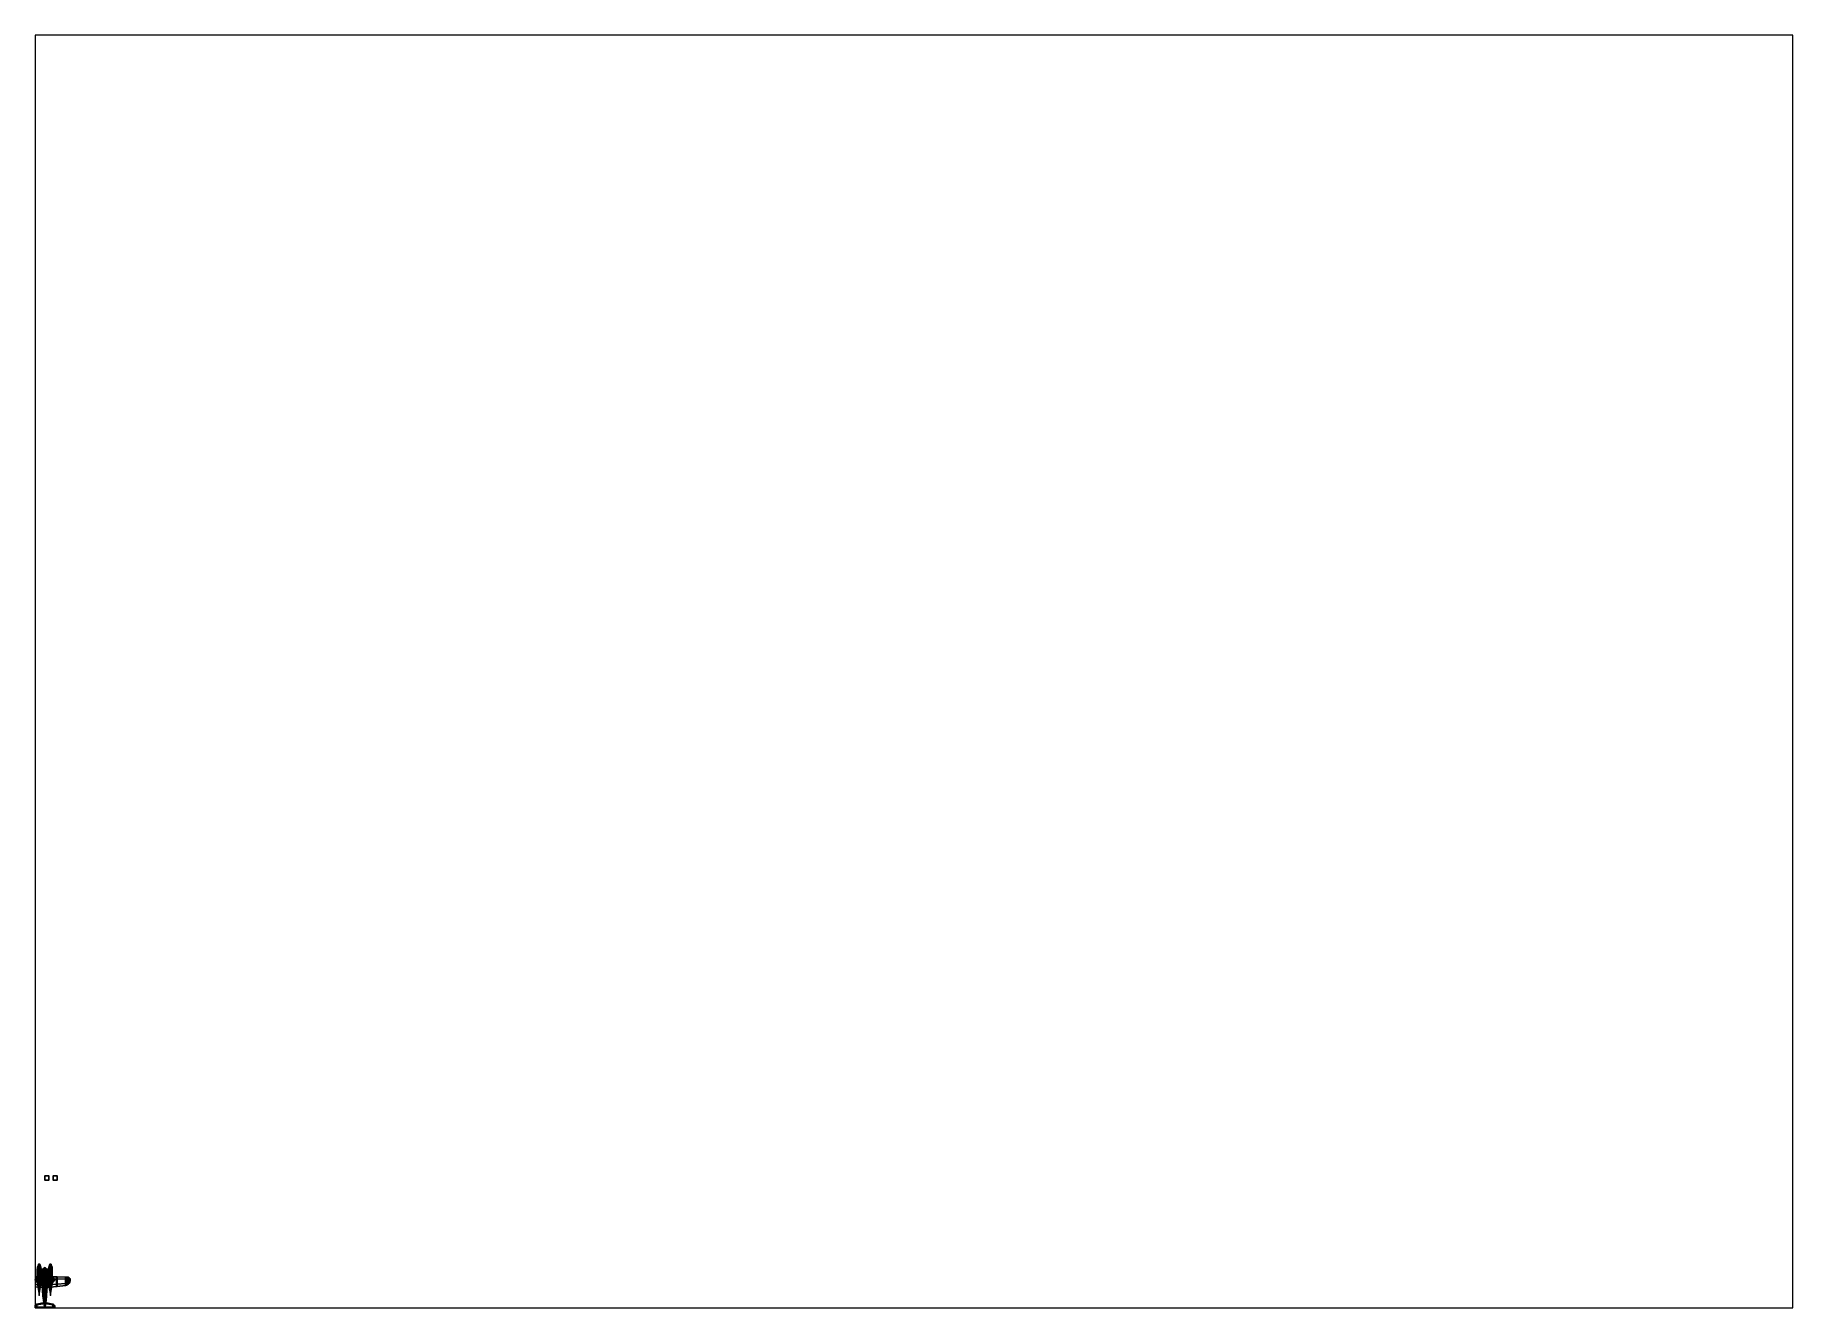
# Paper-space layout 'Layout1' of a CAD drawing. Header units: millimetres. Extents: x 28 to 251, y 20 to 181.
# The model-space entities are those that its viewports show. They can reach past a viewport. Long polylines and large blocks are cut down to what shows.
import ezdxf

# ---------------------------------------------------------------- set-up
doc = ezdxf.new("R2010")
doc.units = ezdxf.units.MM
for name, color, linetype in [('gun', 1, 'Continuous'), ('propeller', 6, 'Continuous'), ('wing1', 5, 'Continuous'), ('wing2', 6, 'Continuous')]:
    doc.layers.add(name, color=color, linetype=linetype)

msp = doc.modelspace()

# ---------------------------------------------------------------- linework, layer by layer
for points in [[(1, 26.63, 1), (1, 26.63), (0, 26.63), (0, 26.63, 1)], [(1, 26.63), (1, 25.63), (0, 25.63), (0, 26.63)], [(0, 26.63), (0, 25.63), (0, 25.63, 1), (0, 26.63, 1)], [(0, 26.63, 1), (0, 25.63, 1), (1, 25.63, 1), (1, 26.63, 1)], [(0, 25.63, 1), (0, 25.63), (1, 25.63), (1, 25.63, 1)], [(1, 25.63, 1), (1, 25.63), (1, 26.63), (1, 26.63, 1)], [(3, 26.63), (3, 25.63), (2, 25.63), (2, 26.63)], [(2, 26.63), (2, 25.63), (3, 25.63), (3, 26.63)], [(-0.56, 3.74, -0.33), (-0.65, 3.74), (-0.6, 3.92), (-0.52, 3.92, -0.3)], [(-0.65, 3.74), (-0.56, 3.74, 0.32), (-0.52, 3.92, 0.3), (-0.6, 3.92)], [(-0.56, 3.74, 0.33), (-0.65, 3.74), (-0.65, 3.27), (-0.56, 3.27, 0.33)], [(-0.65, 3.74), (-0.56, 3.74, -0.32), (-0.56, 3.27, -0.32), (-0.65, 3.27)], [(-0.52, 3.01, -0.3), (-0.6, 3.01), (-0.65, 3.27), (-0.56, 3.27, -0.33)], [(-0.6, 3.01), (-0.52, 3.01, 0.3), (-0.56, 3.27, 0.33), (-0.65, 3.27)], [(-0.44, 3.96, 0.26), (-0.51, 3.96), (-0.6, 3.92), (-0.52, 3.92, 0.3)], [(-0.51, 3.96), (-0.44, 3.96, -0.25), (-0.52, 3.92, -0.3), (-0.6, 3.92)], [(-0.6, 3.01), (0.52, 3.01, -0.3), (0.6, 3.01), (-0.52, 3.01, 0.3)], [(-0.52, 3.01, -0.3), (0.3, 3.01, -0.52), (0.52, 3.01, -0.3), (-0.6, 3.01)], [(-0.33, 3.74, -0.56), (-0.56, 3.74, -0.33), (-0.52, 3.92, -0.3), (-0.3, 3.92, -0.52)], [(-0.56, 3.74, 0.32), (-0.33, 3.74, 0.56), (-0.3, 3.92, 0.52), (-0.52, 3.92, 0.3)], [(-0.33, 3.74, 0.56), (-0.56, 3.74, 0.33), (-0.56, 3.27, 0.33), (-0.33, 3.27, 0.56)], [(-0.56, 3.74, -0.32), (-0.33, 3.74, -0.56), (-0.33, 3.27, -0.56), (-0.56, 3.27, -0.32)], [(-0.3, 3.01, -0.52), (-0.52, 3.01, -0.3), (-0.56, 3.27, -0.33), (-0.33, 3.27, -0.56)], [(-0.52, 3.01, 0.3), (-0.3, 3.01, 0.52), (-0.33, 3.27, 0.56), (-0.56, 3.27, 0.33)], [(-0.54, 2.51, -0.13), (-0.51, 2.51, -0.27), (-0.51, 2.08, -0.27), (-0.55, 2.08, -0.12)], [(-0.54, 2.51, 0.01), (-0.54, 2.51, -0.13), (-0.55, 2.08, -0.12), (-0.55, 2.08, 0.04)], [(-0.5, 2.51, 0.18), (-0.54, 2.51, 0.01), (-0.55, 2.08, 0.04), (-0.5, 2.08, 0.22)], [(-0.55, 2.08, -0.12), (-0.51, 2.08, -0.27), (-0.5, 1.66, -0.32), (-0.54, 1.66, -0.18)], [(-0.55, 2.08, 0.04), (-0.55, 2.08, -0.12), (-0.54, 1.66, -0.18), (-0.55, 1.66, -0.04)], [(-0.5, 2.08, 0.22), (-0.55, 2.08, 0.04), (-0.55, 1.66, -0.04), (-0.55, 1.66, 0.13)], [(-0.42, 2.08, 0.4), (-0.5, 2.08, 0.22), (-0.55, 1.66, 0.13), (-0.48, 1.66, 0.3)], [(-0.48, 1.66, 0.3), (-0.55, 1.66, 0.13), (-0.55, 1, 0.12), (-0.48, 1, 0.29)], [(-0.55, 1.66, -0.04), (-0.54, 1.66, -0.18), (-0.54, 1, -0.19), (-0.55, 1, -0.05)], [(-0.55, 1.66, 0.13), (-0.55, 1.66, -0.04), (-0.55, 1, -0.05), (-0.55, 1, 0.12)], [(-0.55, 1, 0.12), (-0.55, 1, -0.05), (-0.55, -0.21, -0.05), (-0.55, -0.21, 0.11)], [(-0.55, 1, -0.05), (-0.54, 1, -0.19), (-0.54, -0.21, -0.15), (-0.55, -0.21, -0.05)], [(-0.48, 1, 0.29), (-0.55, 1, 0.12), (-0.55, -0.21, 0.11), (-0.48, -0.21, 0.28)], [(-0.5, 2.75, 0.17), (-0.52, 2.75, 0.01), (-0.54, 2.51, 0.01), (-0.5, 2.51, 0.18)], [(-0.52, 2.75, 0.01), (-0.52, 2.75, -0.12), (-0.54, 2.51, -0.13), (-0.54, 2.51, 0.01)], [(-0.52, 2.75, -0.12), (-0.51, 2.75, -0.23), (-0.51, 2.51, -0.27), (-0.54, 2.51, -0.13)], [(-0.54, 1.66, -0.18), (-0.5, 1.66, -0.32), (-0.5, 1, -0.33), (-0.54, 1, -0.19)], [(-0.54, 1, -0.19), (-0.5, 1, -0.33), (-0.5, -0.21, -0.29), (-0.54, -0.21, -0.15)], [(-0.26, 3.96, 0.44), (-0.44, 3.96, 0.26), (-0.52, 3.92, 0.3), (-0.3, 3.92, 0.52)], [(-0.44, 3.96, -0.25), (-0.26, 3.96, -0.44), (-0.3, 3.92, -0.52), (-0.52, 3.92, -0.3)], [(-0.5, 3.01, -0.17), (-0.5, 3.01, -0.17), (-0.51, 2.75, -0.23), (-0.52, 2.75, -0.12)], [(-0.41, 3.01, 0.2), (-0.41, 3.01, 0.2), (-0.52, 2.75, 0.01), (-0.5, 2.75, 0.17)], [(-0.5, 3.01, -0.17), (-0.5, 3.01, -0.17), (-0.52, 2.75, -0.12), (-0.52, 2.75, 0.01)], [(-0.5, 3.01, -0.17), (-0.5, 3.01, -0.17), (-0.52, 2.75, 0.01), (-0.41, 3.01, 0.2)], [(-0.52, 3.01, 0.3), (0.6, 3.01), (0.52, 3.01, 0.3), (-0.3, 3.01, 0.52)], [(-0.3, 3.01, -0.52), (0, 3.01, -0.6), (0.3, 3.01, -0.52), (-0.52, 3.01, -0.3)], [(0.44, 3.96, 0.26), (-0.51, 3.96), (-0.44, 3.96, 0.26), (0.26, 3.96, 0.44)], [(0.51, 3.96), (-0.44, 3.96, -0.25), (-0.51, 3.96), (0.44, 3.96, 0.26)], [(-0.5, 3.01, -0.17), (-0.43, 3.01, -0.32), (-0.44, 2.75, -0.38), (-0.51, 2.75, -0.23)], [(-0.51, 2.75, -0.23), (-0.44, 2.75, -0.38), (-0.44, 2.51, -0.42), (-0.51, 2.51, -0.27)], [(-0.51, 2.51, -0.27), (-0.44, 2.51, -0.42), (-0.44, 2.08, -0.43), (-0.51, 2.08, -0.27)], [(-0.51, 2.08, -0.27), (-0.44, 2.08, -0.43), (-0.45, 1.66, -0.47), (-0.5, 1.66, -0.32)], [(-0.41, 3.01, 0.2), (-0.41, 3.01, 0.2), (-0.5, 2.75, 0.17), (-0.42, 2.75, 0.31)], [(-0.42, 2.75, 0.31), (-0.5, 2.75, 0.17), (-0.5, 2.51, 0.18), (-0.42, 2.51, 0.35)], [(-0.42, 2.51, 0.35), (-0.5, 2.51, 0.18), (-0.5, 2.08, 0.22), (-0.42, 2.08, 0.4)], [(-0.5, 1.66, -0.32), (-0.45, 1.66, -0.47), (-0.45, 1, -0.48), (-0.5, 1, -0.33)], [(-0.5, 1, -0.33), (-0.45, 1, -0.48), (-0.45, -0.21, -0.44), (-0.5, -0.21, -0.29)], [(-0.26, 2.08, 0.63), (-0.42, 2.08, 0.4), (-0.48, 1.66, 0.3), (-0.43, 1.66, 0.35)], [(-0.43, 1.66, 0.35), (-0.48, 1.66, 0.3), (-0.48, 1, 0.29), (-0.43, 1, 0.34)], [(-0.43, 1, 0.34), (-0.48, 1, 0.29), (-0.48, -0.21, 0.28), (-0.43, -0.21, 0.33)], [(-0.44, 2.08, -0.43), (-0.35, 2.08, -0.56), (-0.37, 1.66, -0.59), (-0.45, 1.66, -0.47)], [(-0.45, 1.66, -0.47), (-0.37, 1.66, -0.59), (-0.37, 1, -0.59), (-0.45, 1, -0.48)], [(-0.45, 1, -0.48), (-0.37, 1, -0.6), (-0.37, -0.21, -0.56), (-0.45, -0.21, -0.44)], [(0.26, 3.96, 0.44), (-0.44, 3.96, 0.26), (-0.26, 3.96, 0.44), (0, 3.96, 0.51)], [(0.44, 3.96, -0.25), (-0.26, 3.96, -0.44), (-0.44, 3.96, -0.25), (0.51, 3.96)], [(-0.43, 3.01, -0.32), (-0.34, 3.01, -0.44), (-0.34, 2.75, -0.5), (-0.44, 2.75, -0.38)], [(-0.44, 2.75, -0.38), (-0.34, 2.75, -0.5), (-0.34, 2.51, -0.54), (-0.44, 2.51, -0.42)], [(-0.44, 2.51, -0.42), (-0.34, 2.51, -0.54), (-0.35, 2.08, -0.56), (-0.44, 2.08, -0.43)], [(-0.26, 3.01, 0.41), (-0.41, 3.01, 0.2), (-0.42, 2.75, 0.31), (-0.26, 2.75, 0.52)], [(-0.26, 2.75, 0.52), (-0.42, 2.75, 0.31), (-0.42, 2.51, 0.35), (-0.26, 2.51, 0.56)], [(-0.26, 2.51, 0.56), (-0.42, 2.51, 0.35), (-0.42, 2.08, 0.4), (-0.26, 2.08, 0.63)], [(-0.35, 3.01, -0.45), (-0.37, 3.01, -0.49), (-0.37, 2.81, -0.54), (-0.35, 2.79, -0.52)], [(-0.37, 3.01, -0.49), (-0.35, 3.01, -0.53), (-0.35, 2.85, -0.58), (-0.37, 2.81, -0.54)], [(-0.35, 2.81, -0.66), (-0.37, 2.75, -0.66), (-0.37, 2.81, -0.54), (-0.35, 2.85, -0.58)], [(-0.37, 2.75, -0.66), (-0.35, 2.67, -0.66), (-0.35, 2.79, -0.52), (-0.37, 2.81, -0.54)], [(-0.35, 2.08, -0.56), (-0.21, 2.08, -0.68), (-0.19, 1.66, -0.7), (-0.37, 1.66, -0.59)], [(-0.37, 1.66, -0.59), (-0.19, 1.66, -0.7), (-0.19, 1, -0.71), (-0.37, 1, -0.59)], [(-0.37, 1, -0.6), (-0.19, 1, -0.71), (-0.19, -0.21, -0.67), (-0.37, -0.21, -0.56)], [(-0.31, 3.01, -0.43), (-0.35, 3.01, -0.45), (-0.35, 2.79, -0.52), (-0.31, 2.76, -0.5)], [(-0.35, 3.01, -0.53), (-0.31, 3.01, -0.55), (-0.31, 2.87, -0.6), (-0.35, 2.85, -0.58)], [(-0.31, 2.85, -0.66), (-0.35, 2.81, -0.66), (-0.35, 2.85, -0.58), (-0.31, 2.87, -0.6)], [(-0.35, 2.67, -0.66), (-0.31, 2.63, -0.66), (-0.31, 2.76, -0.5), (-0.35, 2.79, -0.52)], [(-0.34, 2.51, -0.54), (-0.19, 2.51, -0.65), (-0.21, 2.08, -0.68), (-0.35, 2.08, -0.56)], [(-0.34, 3.01, -0.44), (-0.19, 3.01, -0.55), (-0.19, 2.75, -0.61), (-0.34, 2.75, -0.5)], [(-0.34, 2.75, -0.5), (-0.19, 2.75, -0.61), (-0.19, 2.51, -0.65), (-0.34, 2.51, -0.54)], [(-0.33, 3.74, 0.56), (0, 3.74, 0.65), (0, 3.92, 0.6), (-0.3, 3.92, 0.52)], [(-0.33, 3.74, -0.56), (0, 3.74, -0.65), (0, 3.27, -0.65), (-0.33, 3.27, -0.56)], [(-0.3, 3.01, 0.52), (0, 3.01, 0.6), (0, 3.27, 0.65), (-0.33, 3.27, 0.56)], [(0, 3.74, -0.65), (-0.33, 3.74, -0.56), (-0.3, 3.92, -0.52), (0, 3.92, -0.6)], [(0, 3.74, 0.65), (-0.33, 3.74, 0.56), (-0.33, 3.27, 0.56), (0, 3.27, 0.65)], [(0, 3.01, -0.6), (-0.3, 3.01, -0.52), (-0.33, 3.27, -0.56), (0, 3.27, -0.65)], [(-0.27, 3.01, -0.45), (-0.31, 3.01, -0.43), (-0.31, 2.76, -0.5), (-0.27, 2.79, -0.52)], [(-0.31, 3.01, -0.55), (-0.27, 3.01, -0.53), (-0.27, 2.85, -0.58), (-0.31, 2.87, -0.6)], [(-0.27, 2.81, -0.66), (-0.31, 2.85, -0.66), (-0.31, 2.87, -0.6), (-0.27, 2.85, -0.58)], [(-0.31, 2.63, -0.66), (-0.27, 2.67, -0.66), (-0.27, 2.79, -0.52), (-0.31, 2.76, -0.5)], [(0, 3.96, 0.51), (-0.26, 3.96, 0.44), (-0.3, 3.92, 0.52), (0, 3.92, 0.6)], [(-0.26, 3.96, -0.44), (0, 3.96, -0.51), (0, 3.92, -0.6), (-0.3, 3.92, -0.52)], [(-0.3, 3.01, 0.52), (0.52, 3.01, 0.3), (0.3, 3.01, 0.52), (0, 3.01, 0.6)], [(-0.25, 3.01, -0.49), (-0.27, 3.01, -0.45), (-0.27, 2.79, -0.52), (-0.25, 2.81, -0.54)], [(-0.27, 3.01, -0.53), (-0.25, 3.01, -0.49), (-0.25, 2.81, -0.54), (-0.27, 2.85, -0.58)], [(-0.25, 2.75, -0.66), (-0.27, 2.81, -0.66), (-0.27, 2.85, -0.58), (-0.25, 2.81, -0.54)], [(-0.27, 2.67, -0.66), (-0.25, 2.75, -0.66), (-0.25, 2.81, -0.54), (-0.27, 2.79, -0.52)], [(0.26, 3.96, -0.44), (0, 3.96, -0.51), (-0.26, 3.96, -0.44), (0.44, 3.96, -0.26)], [(-0.15, 3.01, 0.47), (-0.26, 3.01, 0.41), (-0.26, 2.75, 0.52), (-0.15, 2.75, 0.58)], [(-0.15, 2.75, 0.58), (-0.26, 2.75, 0.52), (-0.26, 2.51, 0.56), (-0.15, 2.51, 0.62)], [(-0.15, 2.51, 0.62), (-0.26, 2.51, 0.56), (-0.26, 2.08, 0.63), (-0.16, 2.08, 0.7)], [(0, 2.08, -0.7), (-0.21, 2.08, -0.68), (-0.19, 2.51, -0.65), (0, 2.51, -0.67)], [(0, 1.66, -0.72), (-0.19, 1.66, -0.7), (-0.21, 2.08, -0.68), (0, 2.08, -0.7)], [(-0.19, 3.01, -0.55), (0.19, 3.01, -0.55), (0.19, 2.99, -0.55), (-0.19, 2.99, -0.55)], [(0, 1, -0.73), (-0.19, 1, -0.71), (-0.19, 1.66, -0.7), (0, 1.66, -0.72)], [(0, -0.21, -0.69), (-0.19, -0.21, -0.67), (-0.19, 1, -0.71), (0, 1, -0.73)], [(-0.07, 2.51, 0.65), (-0.15, 2.51, 0.62), (-0.16, 2.08, 0.7), (-0.08, 2.08, 0.73)], [(-0.14, -0.08, -0.75), (-0.16, -0.08, -0.67), (-0.11, 0.06, -0.67), (-0.1, 0.04, -0.75)], [(-0.07, 3.01, 0.5), (-0.15, 3.01, 0.47), (-0.15, 2.75, 0.58), (-0.07, 2.75, 0.61)], [(-0.07, 2.75, 0.61), (-0.15, 2.75, 0.58), (-0.15, 2.51, 0.62), (-0.07, 2.51, 0.65)], [(-0.08, -0.08, -0.81), (-0.14, -0.08, -0.75), (-0.1, 0.04, -0.75), (-0.06, -0.02, -0.81)], [(-0.1, 0.04, -0.75), (-0.11, 0.06, -0.67), (0, 0.13, -0.67), (0, 0.09, -0.75)], [(-0.06, -0.02, -0.81), (-0.1, 0.04, -0.75), (0, 0.09, -0.75), (0, 0.02, -0.81)], [(0, 2.51, 0.66), (-0.07, 2.51, 0.65), (-0.08, 2.08, 0.73), (0, 2.08, 0.74)], [(0, 3.01, 0.51), (-0.07, 3.01, 0.5), (-0.07, 2.75, 0.61), (0, 2.75, 0.62)], [(0, 2.75, 0.62), (-0.07, 2.75, 0.61), (-0.07, 2.51, 0.65), (0, 2.51, 0.66)], [(0, -0.08, -0.84), (-0.06, -0.02, -0.81), (0, 0.02, -0.81), (0, -0.08, -0.84)], [(0.26, 3.96, 0.44), (0, 3.96, 0.51), (0, 3.92, 0.6), (0.3, 3.92, 0.52)], [(0, 3.96, -0.51), (0.26, 3.96, -0.44), (0.3, 3.92, -0.52), (0, 3.92, -0.6)], [(0.33, 3.74, -0.56), (0, 3.74, -0.65), (0, 3.92, -0.6), (0.3, 3.92, -0.52)], [(0, 3.74, 0.65), (0.33, 3.74, 0.56), (0.3, 3.92, 0.52), (0, 3.92, 0.6)], [(0.33, 3.74, 0.56), (0, 3.74, 0.65), (0, 3.27, 0.65), (0.33, 3.27, 0.56)], [(0, 3.74, -0.65), (0.33, 3.74, -0.56), (0.33, 3.27, -0.56), (0, 3.27, -0.65)], [(0.3, 3.01, -0.52), (0, 3.01, -0.6), (0, 3.27, -0.65), (0.33, 3.27, -0.56)], [(0, 3.01, 0.6), (0.3, 3.01, 0.52), (0.33, 3.27, 0.56), (0, 3.27, 0.65)], [(0, 2.75, 0.62), (0.07, 2.75, 0.61), (0.07, 3.01, 0.5), (0, 3.01, 0.51)], [(0, 2.51, 0.66), (0.07, 2.51, 0.65), (0.07, 2.75, 0.61), (0, 2.75, 0.62)], [(0, 2.08, 0.74), (0.08, 2.08, 0.73), (0.07, 2.51, 0.65), (0, 2.51, 0.66)], [(0, 2.51, -0.67), (0.19, 2.51, -0.65), (0.21, 2.08, -0.68), (0, 2.08, -0.7)], [(0, 2.08, -0.7), (0.21, 2.08, -0.68), (0.19, 1.66, -0.7), (0, 1.66, -0.72)], [(0, 1.66, -0.72), (0.19, 1.66, -0.7), (0.19, 1, -0.71), (0, 1, -0.73)], [(0, 1, -0.73), (0.19, 1, -0.71), (0.19, -0.21, -0.67), (0, -0.21, -0.69)], [(0, 0.09, -0.75), (0, 0.13, -0.67), (0.11, 0.06, -0.67), (0.1, 0.04, -0.75)], [(0, 0.02, -0.81), (0, 0.09, -0.75), (0.1, 0.04, -0.75), (0.06, -0.02, -0.81)], [(0, -0.08, -0.84), (0, 0.02, -0.81), (0.06, -0.02, -0.81), (0, -0.08, -0.84)], [(0.06, -0.02, -0.81), (0.1, 0.04, -0.75), (0.14, -0.08, -0.75), (0.08, -0.08, -0.81)], [(0.07, 2.75, 0.61), (0.15, 2.75, 0.58), (0.15, 3.01, 0.47), (0.07, 3.01, 0.5)], [(0.07, 2.51, 0.65), (0.15, 2.51, 0.62), (0.15, 2.75, 0.58), (0.07, 2.75, 0.61)], [(0.08, 2.08, 0.73), (0.16, 2.08, 0.7), (0.15, 2.51, 0.62), (0.07, 2.51, 0.65)], [(0.1, 0.04, -0.75), (0.11, 0.06, -0.67), (0.16, -0.08, -0.67), (0.14, -0.08, -0.75)], [(0.15, 2.75, 0.58), (0.26, 2.75, 0.52), (0.26, 3.01, 0.41), (0.15, 3.01, 0.47)], [(0.15, 2.51, 0.62), (0.26, 2.51, 0.56), (0.26, 2.75, 0.52), (0.15, 2.75, 0.58)], [(0.16, 2.08, 0.7), (0.26, 2.08, 0.63), (0.26, 2.51, 0.56), (0.15, 2.51, 0.62)], [(0.34, 2.75, -0.5), (0.19, 2.75, -0.61), (0.19, 3.01, -0.55), (0.34, 3.01, -0.44)], [(0.34, 2.51, -0.54), (0.19, 2.51, -0.65), (0.19, 2.75, -0.61), (0.34, 2.75, -0.5)], [(0.35, 2.08, -0.56), (0.21, 2.08, -0.68), (0.19, 2.51, -0.65), (0.34, 2.51, -0.54)], [(0.37, 1.66, -0.59), (0.19, 1.66, -0.7), (0.21, 2.08, -0.68), (0.35, 2.08, -0.56)], [(0.37, 1, -0.6), (0.19, 1, -0.71), (0.19, 1.66, -0.7), (0.37, 1.66, -0.59)], [(0.37, -0.21, -0.56), (0.19, -0.21, -0.67), (0.19, 1, -0.71), (0.37, 1, -0.6)], [(0.27, 3.01, -0.45), (0.25, 3.01, -0.49), (0.25, 2.81, -0.54), (0.27, 2.79, -0.52)], [(0.25, 3.01, -0.49), (0.27, 3.01, -0.53), (0.27, 2.85, -0.58), (0.25, 2.81, -0.54)], [(0.27, 2.81, -0.66), (0.25, 2.75, -0.66), (0.25, 2.81, -0.54), (0.27, 2.85, -0.58)], [(0.25, 2.75, -0.66), (0.27, 2.67, -0.66), (0.27, 2.79, -0.52), (0.25, 2.81, -0.54)], [(0.44, 3.96, 0.26), (0.26, 3.96, 0.44), (0.3, 3.92, 0.52), (0.52, 3.92, 0.3)], [(0.26, 3.96, -0.44), (0.44, 3.96, -0.25), (0.52, 3.92, -0.3), (0.3, 3.92, -0.52)], [(0.26, 2.75, 0.52), (0.42, 2.75, 0.31), (0.41, 3.01, 0.2), (0.26, 3.01, 0.41)], [(0.26, 2.51, 0.56), (0.42, 2.51, 0.35), (0.42, 2.75, 0.31), (0.26, 2.75, 0.52)], [(0.26, 2.08, 0.63), (0.42, 2.08, 0.4), (0.42, 2.51, 0.35), (0.26, 2.51, 0.56)], [(0.43, 1.66, 0.35), (0.48, 1.66, 0.3), (0.42, 2.08, 0.4), (0.26, 2.08, 0.63)], [(0.31, 3.01, -0.43), (0.27, 3.01, -0.45), (0.27, 2.79, -0.52), (0.31, 2.76, -0.5)], [(0.27, 3.01, -0.53), (0.31, 3.01, -0.55), (0.31, 2.87, -0.6), (0.27, 2.85, -0.58)], [(0.31, 2.85, -0.66), (0.27, 2.81, -0.66), (0.27, 2.85, -0.58), (0.31, 2.87, -0.6)], [(0.27, 2.67, -0.66), (0.31, 2.63, -0.66), (0.31, 2.76, -0.5), (0.27, 2.79, -0.52)], [(0.56, 3.74, -0.32), (0.33, 3.74, -0.56), (0.3, 3.92, -0.52), (0.52, 3.92, -0.3)], [(0.33, 3.74, 0.56), (0.56, 3.74, 0.32), (0.52, 3.92, 0.3), (0.3, 3.92, 0.52)], [(0.52, 3.01, -0.3), (0.3, 3.01, -0.52), (0.33, 3.27, -0.56), (0.56, 3.27, -0.32)], [(0.3, 3.01, 0.52), (0.52, 3.01, 0.3), (0.56, 3.27, 0.33), (0.33, 3.27, 0.56)], [(0.35, 3.01, -0.45), (0.31, 3.01, -0.43), (0.31, 2.76, -0.5), (0.35, 2.79, -0.52)], [(0.31, 3.01, -0.55), (0.35, 3.01, -0.53), (0.35, 2.85, -0.58), (0.31, 2.87, -0.6)], [(0.35, 2.81, -0.66), (0.31, 2.85, -0.66), (0.31, 2.87, -0.6), (0.35, 2.85, -0.58)], [(0.31, 2.63, -0.66), (0.35, 2.67, -0.66), (0.35, 2.79, -0.52), (0.31, 2.76, -0.5)], [(0.56, 3.74, 0.33), (0.33, 3.74, 0.56), (0.33, 3.27, 0.56), (0.56, 3.27, 0.33)], [(0.33, 3.74, -0.56), (0.56, 3.74, -0.32), (0.56, 3.27, -0.32), (0.33, 3.27, -0.56)], [(0.44, 2.75, -0.38), (0.34, 2.75, -0.5), (0.34, 3.01, -0.44), (0.43, 3.01, -0.32)], [(0.44, 2.51, -0.42), (0.34, 2.51, -0.54), (0.34, 2.75, -0.5), (0.44, 2.75, -0.38)], [(0.44, 2.08, -0.43), (0.35, 2.08, -0.56), (0.34, 2.51, -0.54), (0.44, 2.51, -0.42)], [(0.37, 3.01, -0.49), (0.35, 3.01, -0.45), (0.35, 2.79, -0.52), (0.37, 2.81, -0.54)], [(0.35, 3.01, -0.53), (0.37, 3.01, -0.49), (0.37, 2.81, -0.54), (0.35, 2.85, -0.58)], [(0.37, 2.75, -0.66), (0.35, 2.81, -0.66), (0.35, 2.85, -0.58), (0.37, 2.81, -0.54)], [(0.35, 2.67, -0.66), (0.37, 2.75, -0.66), (0.37, 2.81, -0.54), (0.35, 2.79, -0.52)], [(0.45, 1.66, -0.47), (0.37, 1.66, -0.59), (0.35, 2.08, -0.56), (0.44, 2.08, -0.43)], [(0.45, 1, -0.48), (0.37, 1, -0.6), (0.37, 1.66, -0.59), (0.45, 1.66, -0.47)], [(0.45, -0.21, -0.44), (0.37, -0.21, -0.56), (0.37, 1, -0.6), (0.45, 1, -0.48)], [(0.42, 2.75, 0.31), (0.5, 2.75, 0.17), (0.41, 3.01, 0.2)], [(0.5, 2.75, 0.17), (0.52, 2.75, 0.01), (0.41, 3.01, 0.2)], [(0.52, 2.75, 0.01), (0.5, 3.01, -0.17), (0.41, 3.01, 0.2)], [(0.42, 2.51, 0.35), (0.5, 2.51, 0.18), (0.5, 2.75, 0.17), (0.42, 2.75, 0.31)], [(0.42, 2.08, 0.4), (0.5, 2.08, 0.22), (0.5, 2.51, 0.18), (0.42, 2.51, 0.35)], [(0.48, 1.66, 0.3), (0.55, 1.66, 0.13), (0.5, 2.08, 0.22), (0.42, 2.08, 0.4)], [(0.51, 2.75, -0.23), (0.44, 2.75, -0.38), (0.43, 3.01, -0.32), (0.5, 3.01, -0.17)], [(0.43, 1, 0.34), (0.48, 1, 0.29), (0.48, 1.66, 0.3), (0.43, 1.66, 0.35)], [(0.43, -0.21, 0.34), (0.48, -0.21, 0.28), (0.48, 1, 0.29), (0.43, 1, 0.34)], [(0.51, 3.96), (0.44, 3.96, 0.26), (0.52, 3.92, 0.3), (0.6, 3.92)], [(0.44, 3.96, -0.25), (0.51, 3.96), (0.6, 3.92), (0.52, 3.92, -0.3)], [(0.51, 2.51, -0.27), (0.44, 2.51, -0.42), (0.44, 2.75, -0.38), (0.51, 2.75, -0.23)], [(0.51, 2.08, -0.27), (0.44, 2.08, -0.43), (0.44, 2.51, -0.42), (0.51, 2.51, -0.27)], [(0.5, 1.66, -0.32), (0.45, 1.66, -0.47), (0.44, 2.08, -0.43), (0.51, 2.08, -0.27)], [(0.5, 1, -0.33), (0.45, 1, -0.48), (0.45, 1.66, -0.47), (0.5, 1.66, -0.32)], [(0.5, -0.21, -0.29), (0.45, -0.21, -0.44), (0.45, 1, -0.48), (0.5, 1, -0.33)], [(0.48, 1, 0.29), (0.55, 1, 0.12), (0.55, 1.66, 0.13), (0.48, 1.66, 0.3)], [(0.48, -0.21, 0.28), (0.55, -0.21, 0.11), (0.55, 1, 0.12), (0.48, 1, 0.29)], [(0.52, 2.75, -0.12), (0.51, 2.75, -0.23), (0.5, 3.01, -0.17)], [(0.52, 2.75, 0.01), (0.52, 2.75, -0.12), (0.5, 3.01, -0.17)], [(0.5, 2.51, 0.18), (0.54, 2.51, 0.01), (0.52, 2.75, 0.01), (0.5, 2.75, 0.17)], [(0.5, 2.08, 0.22), (0.55, 2.08, 0.04), (0.54, 2.51, 0.01), (0.5, 2.51, 0.18)], [(0.54, 1.66, -0.18), (0.5, 1.66, -0.32), (0.51, 2.08, -0.27), (0.55, 2.08, -0.12)], [(0.55, 1.66, 0.13), (0.55, 1.66, -0.04), (0.55, 2.08, 0.04), (0.5, 2.08, 0.22)], [(0.54, 1, -0.19), (0.5, 1, -0.33), (0.5, 1.66, -0.32), (0.54, 1.66, -0.18)], [(0.54, -0.21, -0.15), (0.5, -0.21, -0.29), (0.5, 1, -0.33), (0.54, 1, -0.19)], [(0.54, 2.51, -0.13), (0.51, 2.51, -0.27), (0.51, 2.75, -0.23), (0.52, 2.75, -0.12)], [(0.55, 2.08, -0.12), (0.51, 2.08, -0.27), (0.51, 2.51, -0.27), (0.54, 2.51, -0.13)], [(0.65, 3.74), (0.56, 3.74, -0.32), (0.52, 3.92, -0.3), (0.6, 3.92)], [(0.56, 3.74, 0.32), (0.65, 3.74), (0.6, 3.92), (0.52, 3.92, 0.3)], [(0.6, 3.01), (0.52, 3.01, -0.3), (0.56, 3.27, -0.32), (0.65, 3.27)], [(0.52, 3.01, 0.3), (0.6, 3.01), (0.65, 3.27), (0.56, 3.27, 0.33)], [(0.54, 2.51, 0.01), (0.54, 2.51, -0.13), (0.52, 2.75, -0.12), (0.52, 2.75, 0.01)], [(0.55, 2.08, 0.04), (0.55, 2.08, -0.12), (0.54, 2.51, -0.13), (0.54, 2.51, 0.01)], [(0.55, 1.66, -0.04), (0.54, 1.66, -0.18), (0.55, 2.08, -0.12), (0.55, 2.08, 0.04)], [(0.55, 1, -0.05), (0.54, 1, -0.19), (0.54, 1.66, -0.18), (0.55, 1.66, -0.04)], [(0.55, -0.21, -0.05), (0.54, -0.21, -0.15), (0.54, 1, -0.19), (0.55, 1, -0.05)], [(0.55, 1, 0.12), (0.55, 1, -0.05), (0.55, 1.66, -0.04), (0.55, 1.66, 0.13)], [(0.55, -0.21, 0.11), (0.55, -0.21, -0.05), (0.55, 1, -0.05), (0.55, 1, 0.12)], [(0.65, 3.74), (0.56, 3.74, 0.33), (0.56, 3.27, 0.33), (0.65, 3.27)], [(0.56, 3.74, -0.32), (0.65, 3.74), (0.65, 3.27), (0.56, 3.27, -0.32)], [(-0.48, -0.21, 0.28), (-0.55, -0.21, 0.11), (-0.48, -1.07, 0.19), (-0.42, -1.07, 0.36)], [(-0.55, -0.21, 0.11), (-0.55, -0.21, -0.05), (-0.52, -1.07, 0.02), (-0.48, -1.07, 0.19)], [(-0.55, -0.21, -0.05), (-0.54, -0.21, -0.15), (-0.53, -1.07, -0.12), (-0.52, -1.07, 0.02)], [(-0.54, -0.21, -0.15), (-0.5, -0.21, -0.29), (-0.52, -1.07, -0.26), (-0.53, -1.07, -0.12)], [(-0.53, -1.07, -0.12), (-0.52, -1.07, -0.26), (-0.44, -2.34, -0.22), (-0.45, -2.34, -0.11)], [(-0.52, -1.07, 0.02), (-0.53, -1.07, -0.12), (-0.45, -2.34, -0.11), (-0.44, -2.34, 0.01)], [(-0.5, -0.21, -0.29), (-0.45, -0.21, -0.44), (-0.47, -1.07, -0.41), (-0.52, -1.07, -0.26)], [(-0.48, -1.07, 0.19), (-0.52, -1.07, 0.02), (-0.44, -2.34, 0.01), (-0.4, -2.34, 0.15)], [(-0.52, -1.07, -0.26), (-0.47, -1.07, -0.41), (-0.39, -2.34, -0.35), (-0.44, -2.34, -0.22)], [(-0.43, -0.21, 0.33), (-0.48, -0.21, 0.28), (-0.42, -1.07, 0.36)], [(-0.42, -1.07, 0.36), (-0.48, -1.07, 0.19), (-0.4, -2.34, 0.15), (-0.35, -2.34, 0.3)], [(-0.45, -0.21, -0.44), (-0.37, -0.21, -0.56), (-0.35, -1.07, -0.56), (-0.47, -1.07, -0.41)], [(-0.47, -1.07, -0.41), (-0.35, -1.07, -0.56), (-0.29, -2.34, -0.48), (-0.39, -2.34, -0.35)], [(-0.45, -2.34, -0.11), (-0.44, -2.34, -0.22), (-0.31, -3.43, -0.06), (-0.3, -3.43, 0.08)], [(-0.44, -2.34, 0.01), (-0.45, -2.34, -0.11), (-0.3, -3.43, 0.08), (-0.28, -3.43, 0.17)], [(-0.44, -2.34, -0.22), (-0.39, -2.34, -0.35), (-0.31, -3.43, -0.21), (-0.31, -3.43, -0.06)], [(-0.4, -2.34, 0.15), (-0.44, -2.34, 0.01), (-0.28, -3.43, 0.17), (-0.26, -3.43, 0.23)], [(0.43, -0.21, 0.34), (-0.43, -0.21, 0.33), (-0.42, -1.07, 0.36), (0.42, -1.07, 0.36)], [(-0.3, -1.07, 0.49), (-0.42, -1.07, 0.36), (-0.35, -2.34, 0.3), (-0.25, -2.34, 0.41)], [(-0.3, -1.07, 0.49), (0.3, -1.07, 0.49), (0.42, -1.07, 0.36), (-0.42, -1.07, 0.36)], [(-0.35, -2.34, 0.3), (-0.4, -2.34, 0.15), (-0.26, -3.43, 0.23), (-0.22, -3.43, 0.28)], [(-0.39, -2.34, -0.35), (-0.29, -2.34, -0.48), (-0.23, -3.43, -0.36), (-0.31, -3.43, -0.21)], [(-0.37, -0.21, -0.56), (-0.19, -0.21, -0.67), (-0.17, -1.07, -0.65), (-0.35, -1.07, -0.56)], [(-0.35, -1.07, -0.56), (-0.17, -1.07, -0.65), (-0.14, -2.34, -0.55), (-0.29, -2.34, -0.48)], [(-0.25, -2.34, 0.41), (-0.35, -2.34, 0.3), (-0.22, -3.43, 0.28), (-0.15, -3.43, 0.34)], [(-0.31, -3.43, -0.06), (-0.31, -3.43, -0.21), (0, -5.01, -0.09), (0, -5.05, 0.03)], [(-0.31, -3.43, -0.21), (-0.23, -3.43, -0.36), (0, -4.9, -0.2), (0, -5.01, -0.09)], [(-0.3, -3.43, 0.08), (-0.31, -3.43, -0.06), (0, -5.05, 0.03), (0, -5.05, 0.08)], [(-0.15, -1.07, 0.57), (-0.3, -1.07, 0.49), (-0.25, -2.34, 0.41), (-0.13, -2.34, 0.47)], [(-0.15, -1.07, 0.57), (0.15, -1.07, 0.57), (0.3, -1.07, 0.49), (-0.3, -1.07, 0.49)], [(-0.3, -3.43, 0.08), (-0.3, -3.43, 0.08), (0, -5.05, 0.08), (-0.15, -4.55, 0.2)], [(-0.28, -3.43, 0.17), (-0.3, -3.43, 0.08), (-0.15, -4.55, 0.2), (-0.15, -4.41, 0.2)], [(-0.29, -2.34, -0.48), (-0.14, -2.34, -0.55), (-0.15, -3.43, -0.42), (-0.23, -3.43, -0.36)], [(-0.26, -3.43, 0.23), (-0.28, -3.43, 0.17), (-0.15, -4.41, 0.2)], [(-0.22, -3.43, 0.28), (-0.26, -3.43, 0.23), (-0.15, -4.41, 0.2), (-0.15, -4.4, 0.28)], [(-0.13, -2.34, 0.47), (-0.25, -2.34, 0.41), (-0.15, -3.43, 0.34), (-0.1, -3.43, 0.37)], [(-0.23, -3.43, -0.36), (-0.15, -3.43, -0.42), (0, -4.83, -0.24), (0, -4.9, -0.2)], [(-0.15, -3.43, 0.34), (-0.22, -3.43, 0.28), (-0.15, -4.4, 0.28), (-0.15, -3.75, 0.39)], [(0, -1.07, -0.66), (-0.17, -1.07, -0.65), (-0.19, -0.21, -0.67), (0, -0.21, -0.69)], [(0, -2.34, -0.56), (-0.14, -2.34, -0.55), (-0.17, -1.07, -0.65), (0, -1.07, -0.66)], [(-0.1, -0.25, -0.75), (-0.11, -0.33, -0.67), (-0.16, -0.08, -0.67), (-0.14, -0.08, -0.75)], [(-0.07, -1.07, 0.59), (-0.15, -1.07, 0.57), (-0.13, -2.34, 0.47), (-0.06, -2.34, 0.49)], [(-0.07, -1.07, 0.59), (0.07, -1.07, 0.59), (0.15, -1.07, 0.57), (-0.15, -1.07, 0.57)], [(0, -3.43, -0.46), (-0.15, -3.43, -0.42), (-0.14, -2.34, -0.55), (0, -2.34, -0.56)], [(0, -4.73, -0.28), (0, -4.83, -0.24), (-0.15, -3.43, -0.42), (0, -3.43, -0.46)], [(-0.04, -3.43, 0.39), (-0.1, -3.43, 0.37), (-0.15, -3.75, 0.39), (-0.01, -3.61, 0.43)], [(-0.1, -3.43, 0.37), (-0.15, -3.43, 0.34), (-0.15, -3.75, 0.39)], [(-0.06, -0.14, -0.81), (-0.1, -0.25, -0.75), (-0.14, -0.08, -0.75), (-0.08, -0.08, -0.81)], [(-0.06, -2.34, 0.49), (-0.13, -2.34, 0.47), (-0.1, -3.43, 0.37), (-0.04, -3.43, 0.39)], [(0, -0.34, -0.75), (0, -0.45, -0.67), (-0.11, -0.33, -0.67), (-0.1, -0.25, -0.75)], [(0, -0.22, -0.81), (0, -0.34, -0.75), (-0.1, -0.25, -0.75), (-0.06, -0.14, -0.81)], [(0, -0.08, -0.84), (-0.08, -0.08, -0.81), (-0.06, -0.02, -0.81), (0, -0.08, -0.84)], [(0, -0.08, -0.84), (-0.06, -0.14, -0.81), (-0.08, -0.08, -0.81), (0, -0.08, -0.84)], [(-0.06, -2.34, 0.49), (0.06, -2.34, 0.49), (0.07, -1.07, 0.59), (-0.07, -1.07, 0.59)], [(-0.01, -4.21, 1.75), (-0.07, -4.31, 1.75), (-0.07, -4.22, 1.81), (-0.01, -4.15, 1.81)], [(-0.01, -4.15, 1.81), (-0.07, -4.22, 1.81), (-0.06, -4.22, 1.9), (-0.01, -4.15, 1.9)], [(0.01, -4.21, 1.75), (0.07, -4.31, 1.75), (-0.07, -4.31, 1.75), (-0.01, -4.21, 1.75)], [(-0.07, -4.31, 1.75), (-0.07, -4.47, 1.75), (-0.07, -4.47, 1.81), (-0.07, -4.22, 1.81)], [(-0.07, -4.22, 1.81), (-0.07, -4.47, 1.81), (-0.06, -4.46, 1.9), (-0.06, -4.22, 1.9)], [(0, -0.08, -0.84), (0, -0.22, -0.81), (-0.06, -0.14, -0.81), (0, -0.08, -0.84)], [(-0.04, -3.43, 0.39), (0.04, -3.43, 0.39), (0.06, -2.34, 0.49), (-0.06, -2.34, 0.49)], [(-0.01, -4.15, 1.9), (-0.06, -4.22, 1.9), (-0.03, -4.36, 2.04), (-0.01, -4.26, 2.04)], [(-0.06, -4.22, 1.9), (-0.06, -4.46, 1.9), (-0.03, -4.45, 2.04), (-0.03, -4.36, 2.04)], [(-0.01, -3.61, 0.43), (0.01, -3.61, 0.43), (0.04, -3.43, 0.39), (-0.04, -3.43, 0.39)], [(-0.03, -1.59, 0.54), (-0.03, -1.66, 0.54), (0.34, -1.66, 1.03), (0.34, -1.62, 1.03)], [(0.39, -1.62, 1.03), (0.03, -1.59, 0.54), (-0.03, -1.59, 0.54), (0.34, -1.62, 1.03)], [(0.34, -1.66, 1.03), (-0.03, -1.66, 0.54), (0.03, -1.66, 0.54), (0.39, -1.66, 1.03)], [(0.01, -4.15, 1.81), (0.01, -4.21, 1.75), (-0.01, -4.21, 1.75), (-0.01, -4.15, 1.81)], [(0.01, -4.15, 1.9), (0.01, -4.15, 1.81), (-0.01, -4.15, 1.81), (-0.01, -4.15, 1.9)], [(0.01, -4.26, 2.04), (0.01, -4.15, 1.9), (-0.01, -4.15, 1.9), (-0.01, -4.26, 2.04)], [(0, -0.08, -0.84), (0.06, -0.02, -0.81), (0.08, -0.08, -0.81), (0, -0.08, -0.84)], [(0, -0.08, -0.84), (0.08, -0.08, -0.81), (0.06, -0.14, -0.81), (0, -0.08, -0.84)], [(0, -0.08, -0.84), (0.06, -0.14, -0.81), (0, -0.22, -0.81), (0, -0.08, -0.84)], [(0.06, -0.14, -0.81), (0.1, -0.25, -0.75), (0, -0.34, -0.75), (0, -0.22, -0.81)], [(0, -0.21, -0.69), (0.19, -0.21, -0.67), (0.17, -1.07, -0.65), (0, -1.07, -0.66)], [(0.1, -0.25, -0.75), (0.11, -0.33, -0.67), (0, -0.45, -0.67), (0, -0.34, -0.75)], [(0, -1.07, -0.66), (0.17, -1.07, -0.65), (0.14, -2.34, -0.55), (0, -2.34, -0.56)], [(0.36, -1.66, 1.03), (0.36, -1.62, 1.03), (0, -4.4, 2.22), (0, -4.4, 2.18)], [(0, -4.4, 2.18), (0, -4.4, 2.22), (0.36, -1.62, 1.03), (0.36, -1.66, 1.03)], [(0, -2.34, -0.56), (0.14, -2.34, -0.55), (0.15, -3.43, -0.42), (0, -3.43, -0.46)], [(0, -5.05, 0.08), (0, -5.05, 0.03), (0.31, -3.43, -0.06), (0.3, -3.43, 0.08)], [(0, -5.05, 0.03), (0, -5.01, -0.09), (0.31, -3.43, -0.21), (0.31, -3.43, -0.06)], [(0, -5.01, -0.09), (0, -4.9, -0.2), (0.23, -3.43, -0.36), (0.31, -3.43, -0.21)], [(0, -4.9, -0.2), (0, -4.83, -0.24), (0.15, -3.43, -0.42), (0.23, -3.43, -0.36)], [(0, -3.43, -0.46), (0.15, -3.43, -0.42), (0, -4.83, -0.24), (0, -4.73, -0.28)], [(0.15, -4.55, 0.2), (0, -5.05, 0.08), (0, -5.05, 0.08), (0.3, -3.43, 0.08)], [(0.01, -3.61, 0.43), (0.15, -3.75, 0.39), (0.1, -3.43, 0.37), (0.04, -3.43, 0.39)], [(0.07, -4.22, 1.81), (0.07, -4.31, 1.75), (0.01, -4.21, 1.75), (0.01, -4.15, 1.81)], [(0.06, -4.22, 1.9), (0.07, -4.22, 1.81), (0.01, -4.15, 1.81), (0.01, -4.15, 1.9)], [(0.03, -4.36, 2.04), (0.06, -4.22, 1.9), (0.01, -4.15, 1.9), (0.01, -4.26, 2.04)], [(0.39, -1.66, 1.03), (0.03, -1.66, 0.54), (0.03, -1.59, 0.54), (0.39, -1.62, 1.03)], [(0.03, -4.45, 2.04), (0.06, -4.46, 1.9), (0.06, -4.22, 1.9), (0.03, -4.36, 2.04)], [(0.04, -3.43, 0.39), (0.1, -3.43, 0.37), (0.13, -2.34, 0.47), (0.06, -2.34, 0.49)], [(0.08, -0.08, -0.81), (0.14, -0.08, -0.75), (0.1, -0.25, -0.75), (0.06, -0.14, -0.81)], [(0.06, -2.34, 0.49), (0.13, -2.34, 0.47), (0.15, -1.07, 0.57), (0.07, -1.07, 0.59)], [(0.06, -4.46, 1.9), (0.07, -4.47, 1.81), (0.07, -4.22, 1.81), (0.06, -4.22, 1.9)], [(0.07, -4.47, 1.81), (0.07, -4.47, 1.75), (0.07, -4.31, 1.75), (0.07, -4.22, 1.81)], [(0.14, -0.08, -0.75), (0.16, -0.08, -0.67), (0.11, -0.33, -0.67), (0.1, -0.25, -0.75)], [(0.1, -3.43, 0.37), (0.15, -3.43, 0.34), (0.25, -2.34, 0.41), (0.13, -2.34, 0.47)], [(0.15, -3.75, 0.39), (0.15, -3.75, 0.39), (0.15, -3.43, 0.34), (0.1, -3.43, 0.37)], [(0.13, -2.34, 0.47), (0.25, -2.34, 0.41), (0.3, -1.07, 0.49), (0.15, -1.07, 0.57)], [(0.29, -2.34, -0.48), (0.14, -2.34, -0.55), (0.17, -1.07, -0.65), (0.35, -1.07, -0.56)], [(0.23, -3.43, -0.36), (0.15, -3.43, -0.42), (0.14, -2.34, -0.55), (0.29, -2.34, -0.48)], [(0.15, -3.43, 0.34), (0.22, -3.43, 0.28), (0.35, -2.34, 0.3), (0.25, -2.34, 0.41)], [(0.15, -4.41, 0.2), (0.15, -4.41, 0.2), (0.28, -3.43, 0.17), (0.26, -3.43, 0.23)], [(0.15, -4.4, 0.28), (0.15, -4.41, 0.2), (0.26, -3.43, 0.23), (0.22, -3.43, 0.28)], [(0.15, -3.75, 0.39), (0.15, -4.4, 0.28), (0.22, -3.43, 0.28), (0.15, -3.43, 0.34)], [(0.15, -4.41, 0.2), (0.15, -4.55, 0.2), (0.3, -3.43, 0.08), (0.28, -3.43, 0.17)], [(0.35, -1.07, -0.56), (0.17, -1.07, -0.65), (0.19, -0.21, -0.67), (0.37, -0.21, -0.56)], [(0.22, -3.43, 0.28), (0.26, -3.43, 0.23), (0.4, -2.34, 0.15), (0.35, -2.34, 0.3)], [(0.31, -3.43, -0.21), (0.23, -3.43, -0.36), (0.29, -2.34, -0.48), (0.39, -2.34, -0.35)], [(0.25, -2.34, 0.41), (0.35, -2.34, 0.3), (0.42, -1.07, 0.36), (0.3, -1.07, 0.49)], [(0.26, -3.43, 0.23), (0.28, -3.43, 0.17), (0.44, -2.34, 0.01), (0.4, -2.34, 0.15)], [(0.28, -3.43, 0.17), (0.3, -3.43, 0.08), (0.45, -2.34, -0.11), (0.44, -2.34, 0.01)], [(0.39, -2.34, -0.35), (0.29, -2.34, -0.48), (0.35, -1.07, -0.56), (0.47, -1.07, -0.41)], [(0.3, -3.43, 0.08), (0.31, -3.43, -0.06), (0.44, -2.34, -0.22), (0.45, -2.34, -0.11)], [(0.31, -3.43, -0.06), (0.31, -3.43, -0.21), (0.39, -2.34, -0.35), (0.44, -2.34, -0.22)], [(0.34, -1.62, 1.03), (0.34, -1.66, 1.03), (0.39, -1.66, 1.03), (0.39, -1.62, 1.03)], [(0.47, -1.07, -0.41), (0.35, -1.07, -0.56), (0.37, -0.21, -0.56), (0.45, -0.21, -0.44)], [(0.35, -2.34, 0.3), (0.4, -2.34, 0.15), (0.48, -1.07, 0.19), (0.42, -1.07, 0.36)], [(0.44, -2.34, -0.22), (0.39, -2.34, -0.35), (0.47, -1.07, -0.41), (0.52, -1.07, -0.26)], [(0.4, -2.34, 0.15), (0.44, -2.34, 0.01), (0.52, -1.07, 0.02), (0.48, -1.07, 0.19)], [(0.42, -1.07, 0.36), (0.42, -1.07, 0.36), (0.48, -0.21, 0.28), (0.43, -0.21, 0.34)], [(0.42, -1.07, 0.36), (0.48, -1.07, 0.19), (0.55, -0.21, 0.11), (0.48, -0.21, 0.28)], [(0.44, -2.34, 0.01), (0.45, -2.34, -0.11), (0.53, -1.07, -0.12), (0.52, -1.07, 0.02)], [(0.45, -2.34, -0.11), (0.44, -2.34, -0.22), (0.52, -1.07, -0.26), (0.53, -1.07, -0.12)], [(0.52, -1.07, -0.26), (0.47, -1.07, -0.41), (0.45, -0.21, -0.44), (0.5, -0.21, -0.29)], [(0.48, -1.07, 0.19), (0.52, -1.07, 0.02), (0.55, -0.21, -0.05), (0.55, -0.21, 0.11)], [(0.53, -1.07, -0.12), (0.52, -1.07, -0.26), (0.5, -0.21, -0.29), (0.54, -0.21, -0.15)], [(0.52, -1.07, 0.02), (0.53, -1.07, -0.12), (0.54, -0.21, -0.15), (0.55, -0.21, -0.05)], [(-0.03, -4.41, 0.2), (-0.15, -4.55, 0.2), (-0.15, -4.55, 0.28), (-0.03, -4.4, 0.28)], [(-0.03, -4.4, 0.28), (-0.15, -4.55, 0.28), (-0.14, -4.54, 0.43), (-0.03, -4.4, 0.43)], [(-0.15, -4.41, 0.2), (-0.03, -4.41, 0.2), (-0.03, -4.4, 0.28), (-0.15, -4.4, 0.28)], [(-0.15, -4.55, 0.2), (-0.15, -4.55, 0.2), (-0.03, -4.41, 0.2), (-0.15, -4.41, 0.2)], [(-0.15, -4.55, 0.28), (-0.02, -4.95, 0.28), (-0.02, -5.09, 0.43), (-0.14, -4.54, 0.43)], [(-0.15, -4.55, 0.2), (-0.15, -4.55, 0.2), (0, -5.05, 0.08), (0, -5.05, 0.14)], [(-0.15, -4.55, 0.2), (-0.02, -4.8, 0.2), (-0.02, -4.95, 0.28), (-0.15, -4.55, 0.28)], [(0.15, -4.55, 0.2), (0.02, -4.8, 0.2), (-0.02, -4.8, 0.2), (-0.15, -4.55, 0.2)], [(-0.15, -4.55, 0.2), (-0.15, -4.55, 0.2), (0, -5.05, 0.14), (0.15, -4.55, 0.2)], [(-0.03, -4.4, 0.43), (-0.14, -4.54, 0.43), (-0.13, -4.54, 0.58), (-0.03, -4.4, 0.58)], [(-0.14, -4.54, 0.43), (-0.02, -5.09, 0.43), (-0.02, -5.15, 0.58), (-0.13, -4.54, 0.58)], [(-0.03, -4.4, 0.58), (-0.13, -4.54, 0.58), (-0.11, -4.51, 0.95), (-0.03, -4.4, 0.95)], [(-0.13, -4.54, 0.58), (-0.02, -5.15, 0.58), (-0.02, -5.15, 0.95), (-0.11, -4.51, 0.95)], [(-0.03, -4.4, 0.95), (-0.11, -4.51, 0.95), (-0.08, -4.48, 1.54), (-0.03, -4.4, 1.54)], [(-0.11, -4.51, 0.95), (-0.02, -5.15, 0.95), (-0.02, -5, 1.54), (-0.08, -4.48, 1.54)], [(-0.03, -4.4, 1.54), (-0.08, -4.48, 1.54), (-0.07, -4.47, 1.75), (-0.03, -4.4, 1.75)], [(-0.08, -4.48, 1.54), (-0.02, -5, 1.54), (-0.02, -4.89, 1.75), (-0.07, -4.47, 1.75)], [(0.07, -4.31, 1.75), (0.07, -4.47, 1.75), (-0.07, -4.47, 1.75), (-0.07, -4.31, 1.75)], [(-0.07, -4.47, 1.81), (-0.02, -4.85, 1.81), (-0.02, -4.79, 1.9), (-0.06, -4.46, 1.9)], [(-0.07, -4.47, 1.75), (-0.02, -4.89, 1.75), (-0.02, -4.85, 1.81), (-0.07, -4.47, 1.81)], [(-0.06, -4.46, 1.9), (-0.02, -4.79, 1.9), (-0.03, -4.65, 2.04), (-0.03, -4.45, 2.04)], [(-0.01, -4.26, 2.04), (-0.03, -4.36, 2.04), (-0.02, -4.43, 2.11), (-0.01, -4.4, 2.11)], [(-0.03, -4.36, 2.04), (-0.03, -4.45, 2.04), (-0.02, -4.45, 2.11), (-0.02, -4.43, 2.11)], [(0.03, -4.4, 1.75), (0.03, -4.4, 1.73), (-0.03, -4.4, 1.73), (-0.03, -4.4, 1.75)], [(-0.03, -4.45, 2.04), (-0.03, -4.65, 2.04), (-0.02, -4.5, 2.11), (-0.02, -4.45, 2.11)], [(-0.02, -4.5, 2.11), (-0.03, -4.65, 2.04), (0.03, -4.65, 2.04), (0.02, -4.5, 2.11)], [(-0.03, -4.65, 2.04), (-0.02, -4.79, 1.9), (0.02, -4.79, 1.9), (0.03, -4.65, 2.04)], [(-0.01, -4.4, 2.11), (-0.02, -4.43, 2.11), (0.02, -4.43, 2.11), (0.01, -4.4, 2.11)], [(-0.02, -4.43, 2.11), (-0.02, -4.45, 2.11), (0.02, -4.45, 2.11), (0.02, -4.43, 2.11)], [(-0.02, -4.45, 2.11), (-0.02, -4.5, 2.11), (0.02, -4.5, 2.11), (0.02, -4.45, 2.11)], [(-0.02, -4.79, 1.9), (-0.02, -4.85, 1.81), (0.02, -4.85, 1.81), (0.02, -4.79, 1.9)], [(-0.02, -4.95, 0.28), (-0.02, -4.8, 0.2), (0.02, -4.8, 0.2), (0.02, -4.95, 0.28)], [(-0.02, -4.85, 1.81), (-0.02, -4.89, 1.75), (0.02, -4.89, 1.75), (0.02, -4.85, 1.81)], [(-0.02, -4.89, 1.75), (-0.02, -5, 1.54), (0.02, -5, 1.54), (0.02, -4.89, 1.75)], [(-0.02, -5.09, 0.43), (-0.02, -4.95, 0.28), (0.02, -4.95, 0.28), (0.02, -5.09, 0.43)], [(-0.02, -5, 1.54), (-0.02, -5.15, 0.95), (0.02, -5.15, 0.95), (0.02, -5, 1.54)], [(-0.02, -5.15, 0.58), (-0.02, -5.09, 0.43), (0.02, -5.09, 0.43), (0.02, -5.15, 0.58)], [(-0.02, -5.15, 0.95), (-0.02, -5.15, 0.58), (0.02, -5.15, 0.58), (0.02, -5.15, 0.95)], [(0.01, -4.4, 2.11), (0.01, -4.26, 2.04), (-0.01, -4.26, 2.04), (-0.01, -4.4, 2.11)], [(0, -4.4, 2.11), (0, -4.44, 2.11), (0, -4.44, 2.22), (0, -4.4, 2.22)], [(0, -4.4, 2.22), (0, -4.44, 2.22), (0, -4.44, 2.11), (0, -4.4, 2.11)], [(0, -5.05, 0.14), (0, -5.05, 0.08), (0, -5.05, 0.08), (0.15, -4.55, 0.2)], [(0.02, -4.43, 2.11), (0.03, -4.36, 2.04), (0.01, -4.26, 2.04), (0.01, -4.4, 2.11)], [(0.02, -4.45, 2.11), (0.03, -4.45, 2.04), (0.03, -4.36, 2.04), (0.02, -4.43, 2.11)], [(0.03, -4.65, 2.04), (0.02, -4.79, 1.9), (0.06, -4.46, 1.9), (0.03, -4.45, 2.04)], [(0.02, -4.5, 2.11), (0.03, -4.65, 2.04), (0.03, -4.45, 2.04), (0.02, -4.45, 2.11)], [(0.02, -4.79, 1.9), (0.02, -4.85, 1.81), (0.07, -4.47, 1.81), (0.06, -4.46, 1.9)], [(0.02, -4.85, 1.81), (0.02, -4.89, 1.75), (0.07, -4.47, 1.75), (0.07, -4.47, 1.81)], [(0.02, -4.89, 1.75), (0.02, -5, 1.54), (0.08, -4.48, 1.54), (0.07, -4.47, 1.75)], [(0.02, -5, 1.54), (0.02, -5.15, 0.95), (0.11, -4.51, 0.95), (0.08, -4.48, 1.54)], [(0.02, -5.15, 0.95), (0.02, -5.15, 0.58), (0.13, -4.54, 0.58), (0.11, -4.51, 0.95)], [(0.02, -5.09, 0.43), (0.02, -4.95, 0.28), (0.15, -4.55, 0.28), (0.14, -4.54, 0.43)], [(0.02, -5.15, 0.58), (0.02, -5.09, 0.43), (0.14, -4.54, 0.43), (0.13, -4.54, 0.58)], [(0.02, -4.95, 0.28), (0.02, -4.8, 0.2), (0.15, -4.55, 0.2), (0.15, -4.55, 0.28)], [(0.15, -4.55, 0.28), (0.15, -4.55, 0.2), (0.03, -4.41, 0.2), (0.03, -4.4, 0.28)], [(0.14, -4.54, 0.43), (0.15, -4.55, 0.28), (0.03, -4.4, 0.28), (0.03, -4.4, 0.43)], [(0.13, -4.54, 0.58), (0.14, -4.54, 0.43), (0.03, -4.4, 0.43), (0.03, -4.4, 0.58)], [(0.11, -4.51, 0.95), (0.13, -4.54, 0.58), (0.03, -4.4, 0.58), (0.03, -4.4, 0.95)], [(0.08, -4.48, 1.54), (0.11, -4.51, 0.95), (0.03, -4.4, 0.95), (0.03, -4.4, 1.54)], [(0.07, -4.47, 1.75), (0.08, -4.48, 1.54), (0.03, -4.4, 1.54), (0.03, -4.4, 1.75)], [(0.03, -4.41, 0.2), (0.15, -4.41, 0.2), (0.15, -4.4, 0.28), (0.03, -4.4, 0.28)], [(0.15, -4.55, 0.2), (0.15, -4.55, 0.2), (0.15, -4.41, 0.2), (0.03, -4.41, 0.2)]]:
    msp.add_3dface(points)
at = {"color": 2}
for points in [[(-0.43, 1.66, 0.35), (-0.14, 2.03, 0.78), (-0.16, 2.08, 0.7)], [(-0.43, 1.66, 0.35), (-0.16, 2.08, 0.7), (-0.26, 2.08, 0.63)], [(-0.27, 1.66, 0.94), (-0.14, 1.81, 1.01), (-0.14, 2.03, 0.78), (-0.43, 1.66, 0.35)], [(-0.27, 1.66, 0.94), (-0.43, 1.66, 0.35), (-0.43, 1, 0.34), (-0.27, 1, 0.93)], [(-0.27, 1, 0.93), (-0.43, 1, 0.34), (-0.43, -0.21, 0.33), (-0.27, 0, 0.93)], [(0.27, 0, 0.93), (-0.27, 0, 0.93), (-0.43, -0.21, 0.33), (0.43, -0.21, 0.34)], [(-0.27, 1.66, 0.94), (-0.21, 1.66, 1), (-0.14, 1.81, 1.01)], [(-0.21, 1.66, 1), (-0.27, 1.66, 0.94), (-0.27, 1, 0.93), (-0.21, 1, 0.99)], [(-0.21, 1, 0.99), (-0.27, 1, 0.93), (-0.27, 0, 0.93), (-0.21, 0, 0.99)], [(0.21, 0, 0.99), (-0.21, 0, 0.99), (-0.27, 0, 0.93), (0.27, 0, 0.93)], [(-0.21, 1.66, 1), (-0.15, 1.66, 1.02), (-0.14, 1.81, 1.01)], [(-0.15, 1.66, 1.02), (-0.21, 1.66, 1), (-0.21, 1, 0.99), (-0.15, 1, 1.01)], [(-0.15, 1, 1.01), (-0.21, 1, 0.99), (-0.21, 0, 0.99), (-0.15, 0, 1.01)], [(0.15, 0, 1.01), (-0.15, 0, 1.01), (-0.21, 0, 0.99), (0.21, 0, 0.99)], [(-0.15, 2.75, -0.77), (-0.19, 2.75, -0.61), (-0.19, 2.99, -0.55), (-0.15, 2.88, -0.77)], [(0.15, 2.88, -0.77), (-0.15, 2.88, -0.77), (-0.19, 2.99, -0.55), (0.19, 2.99, -0.55)], [(-0.15, 2.51, -0.77), (-0.19, 2.51, -0.65), (-0.19, 2.75, -0.61), (-0.15, 2.75, -0.77)], [(-0.15, 2.33, -0.77), (-0.19, 2.33, -0.66), (-0.19, 2.51, -0.65), (-0.15, 2.51, -0.77)], [(0.21, 2.33, -0.66), (-0.19, 2.33, -0.66), (-0.15, 2.33, -0.77), (0.15, 2.33, -0.77)], [(-0.16, 2.08, 0.7), (-0.14, 2.03, 0.78), (-0.08, 2.08, 0.73)], [(-0.12, 2.75, -0.78), (-0.15, 2.75, -0.77), (-0.15, 2.88, -0.77), (-0.12, 2.87, -0.78)], [(0.12, 2.87, -0.78), (-0.12, 2.87, -0.78), (-0.15, 2.88, -0.77), (0.15, 2.88, -0.77)], [(-0.12, 2.51, -0.78), (-0.15, 2.51, -0.77), (-0.15, 2.75, -0.77), (-0.12, 2.75, -0.78)], [(-0.12, 2.33, -0.78), (-0.15, 2.33, -0.77), (-0.15, 2.51, -0.77), (-0.12, 2.51, -0.78)], [(0.15, 2.33, -0.77), (-0.15, 2.33, -0.77), (-0.12, 2.33, -0.78), (0.12, 2.33, -0.78)], [(-0.15, 1.66, 1.02), (0.15, 1.66, 1.02), (0.14, 1.81, 1.01), (-0.14, 1.81, 1.01)], [(-0.15, 1, 1.01), (0.15, 1, 1.01), (0.15, 1.66, 1.02), (-0.15, 1.66, 1.02)], [(0.15, 1, 1.01), (-0.15, 1, 1.01), (-0.15, 0, 1.01), (0.15, 0, 1.01)], [(-0.14, 2.03, 0.78), (0.14, 2.03, 0.78), (0, 2.08, 0.74)], [(-0.08, 2.08, 0.73), (-0.14, 2.03, 0.78), (0, 2.08, 0.74)], [(-0.14, 1.81, 1.01), (0.14, 1.81, 1.01), (0.14, 2.03, 0.78), (-0.14, 2.03, 0.78)], [(0.12, 2.75, -0.78), (-0.12, 2.75, -0.78), (-0.12, 2.87, -0.78), (0.12, 2.87, -0.78)], [(0.12, 2.51, -0.78), (-0.12, 2.51, -0.78), (-0.12, 2.75, -0.78), (0.12, 2.75, -0.78)], [(0.12, 2.33, -0.78), (-0.12, 2.33, -0.78), (-0.12, 2.51, -0.78), (0.12, 2.51, -0.78)], [(0, 2.08, 0.74), (0.14, 2.03, 0.78), (0.08, 2.08, 0.73)], [(0.08, 2.08, 0.73), (0.14, 2.03, 0.78), (0.16, 2.08, 0.7)], [(0.12, 2.87, -0.78), (0.15, 2.88, -0.77), (0.15, 2.75, -0.77), (0.12, 2.75, -0.78)], [(0.12, 2.75, -0.78), (0.15, 2.75, -0.77), (0.15, 2.51, -0.77), (0.12, 2.51, -0.78)], [(0.12, 2.51, -0.78), (0.15, 2.51, -0.77), (0.15, 2.33, -0.77), (0.12, 2.33, -0.78)], [(0.16, 2.08, 0.7), (0.14, 2.03, 0.78), (0.43, 1.66, 0.35)], [(0.14, 1.81, 1.01), (0.27, 1.66, 0.94), (0.43, 1.66, 0.35), (0.14, 2.03, 0.78)], [(0.15, 1.66, 1.02), (0.21, 1.66, 1), (0.14, 1.81, 1.01)], [(0.21, 1.66, 1), (0.27, 1.66, 0.94), (0.14, 1.81, 1.01)], [(0.15, 2.88, -0.77), (0.19, 2.99, -0.55), (0.19, 2.75, -0.61), (0.15, 2.75, -0.77)], [(0.15, 2.75, -0.77), (0.19, 2.75, -0.61), (0.19, 2.51, -0.65), (0.15, 2.51, -0.77)], [(0.15, 2.51, -0.77), (0.19, 2.51, -0.65), (0.21, 2.33, -0.66), (0.15, 2.33, -0.77)], [(0.15, 1, 1.01), (0.21, 1, 0.99), (0.21, 1.66, 1), (0.15, 1.66, 1.02)], [(0.15, 0, 1.01), (0.21, 0, 0.99), (0.21, 1, 0.99), (0.15, 1, 1.01)], [(0.26, 2.08, 0.63), (0.16, 2.08, 0.7), (0.43, 1.66, 0.35)], [(0.21, 1, 0.99), (0.27, 1, 0.93), (0.27, 1.66, 0.94), (0.21, 1.66, 1)], [(0.21, 0, 0.99), (0.27, 0, 0.93), (0.27, 1, 0.93), (0.21, 1, 0.99)], [(0.27, 1, 0.93), (0.43, 1, 0.34), (0.43, 1.66, 0.35), (0.27, 1.66, 0.94)], [(0.27, 0, 0.93), (0.43, -0.21, 0.34), (0.43, 1, 0.34), (0.27, 1, 0.93)]]:
    msp.add_3dface(points, dxfattribs=at)
at = {"color": 3}
for points in [[(-0.01, -3.61, 0.43), (-0.15, -3.75, 0.39), (-0.07, -4.16, 1.73), (-0.01, -4.05, 1.73)], [(-0.15, -3.75, 0.39), (-0.15, -4.4, 0.28), (-0.07, -4.4, 1.73), (-0.07, -4.16, 1.73)], [(-0.01, -4.05, 1.73), (-0.07, -4.16, 1.73), (0.07, -4.16, 1.73), (0.01, -4.05, 1.73)], [(-0.07, -4.16, 1.73), (-0.07, -4.4, 1.73), (0.07, -4.4, 1.73), (0.07, -4.16, 1.73)], [(0.01, -4.05, 1.73), (0.01, -3.61, 0.43), (-0.01, -3.61, 0.43), (-0.01, -4.05, 1.73)], [(0.07, -4.16, 1.73), (0.15, -3.75, 0.39), (0.01, -3.61, 0.43), (0.01, -4.05, 1.73)], [(0.07, -4.4, 1.73), (0.15, -4.4, 0.28), (0.15, -3.75, 0.39), (0.07, -4.16, 1.73)], [(-0.15, -4.4, 0.28), (0.15, -4.4, 0.28), (0.07, -4.4, 1.73), (-0.07, -4.4, 1.73)]]:
    msp.add_3dface(points, dxfattribs=at)
at = {"layer": 'gun'}
for points in [[(-0.05, -0.72, 0.77), (-0.05, -0.72, 0.64), (-0.05, -1.02, 0.64), (-0.05, -1.02, 0.77)], [(0.05, -0.72, 0.77), (0.05, -0.72, 0.64), (-0.05, -0.72, 0.64), (-0.05, -0.72, 0.77)], [(-0.05, -1.02, 0.64), (-0.05, -0.72, 0.64), (0.05, -0.72, 0.64), (0.05, -1.02, 0.64)], [(0.05, -1.02, 0.77), (0.05, -0.72, 0.77), (-0.05, -0.72, 0.77), (-0.05, -1.02, 0.77)], [(-0.05, -1.02, 0.77), (-0.05, -1.02, 0.64), (0.05, -1.02, 0.64), (0.05, -1.02, 0.77)], [(-0.03, -0.72, 0.73), (-0.02, -0.72, 0.76), (-0.02, -0.51, 0.76), (-0.03, -0.51, 0.73)], [(-0.02, -0.72, 0.7), (-0.03, -0.72, 0.73), (-0.03, -0.51, 0.73), (-0.02, -0.51, 0.7)], [(-0.02, -0.51, 0.76), (0.01, -0.51, 0.76), (0.03, -0.51, 0.73), (-0.03, -0.51, 0.73)], [(-0.03, -0.51, 0.73), (0.03, -0.51, 0.73), (0.01, -0.51, 0.7), (-0.02, -0.51, 0.7)], [(-0.02, -0.54, 0.58), (-0.03, -0.57, 0.58), (-0.03, -0.62, 0.73), (-0.02, -0.59, 0.7)], [(0.03, -0.57, 0.58), (-0.03, -0.57, 0.58), (-0.02, -0.54, 0.58), (0.01, -0.54, 0.58)], [(-0.03, -0.57, 0.58), (-0.02, -0.6, 0.58), (-0.02, -0.64, 0.7), (-0.03, -0.62, 0.73)], [(0.01, -0.6, 0.58), (-0.02, -0.6, 0.58), (-0.03, -0.57, 0.58), (0.03, -0.57, 0.58)], [(-0.02, -0.92, 0.35), (-0.03, -0.95, 0.35), (-0.03, -0.95, 0.64), (-0.02, -0.92, 0.64)], [(-0.03, -0.95, 0.35), (-0.02, -0.98, 0.35), (-0.02, -0.98, 0.64), (-0.03, -0.95, 0.64)], [(-0.03, -1.52, 0.73), (-0.02, -1.52, 0.76), (-0.02, -1.02, 0.76), (-0.03, -1.02, 0.73)], [(-0.02, -1.52, 0.7), (-0.03, -1.52, 0.73), (-0.03, -1.02, 0.73), (-0.02, -1.02, 0.7)], [(-0.03, -1.52, 0.73), (0.03, -1.52, 0.73), (0.01, -1.52, 0.76), (-0.02, -1.52, 0.76)], [(-0.02, -1.52, 0.7), (0.01, -1.52, 0.7), (0.03, -1.52, 0.73), (-0.03, -1.52, 0.73)], [(-0.02, -0.98, 0.35), (0.01, -0.98, 0.35), (0.01, -0.98, 0.64), (-0.02, -0.98, 0.64)], [(-0.02, -1.52, 0.76), (0.01, -1.52, 0.76), (0.01, -1.02, 0.76), (-0.02, -1.02, 0.76)], [(0.01, -1.52, 0.7), (-0.02, -1.52, 0.7), (-0.02, -1.02, 0.7), (0.01, -1.02, 0.7)], [(0, -1.35, 0.75), (-0.02, -1.37, 0.75), (-0.02, -1.37, 0.85), (0, -1.35, 0.85)], [(0, -1.38, 0.85), (0.01, -1.37, 0.85), (0, -1.35, 0.85), (-0.02, -1.37, 0.85)], [(-0.02, -1.37, 0.75), (0, -1.38, 0.75), (0, -1.38, 0.85), (-0.02, -1.37, 0.85)], [(-0.02, -0.72, 0.76), (0.01, -0.72, 0.76), (0.01, -0.51, 0.76), (-0.02, -0.51, 0.76)], [(0.01, -0.72, 0.7), (-0.02, -0.72, 0.7), (-0.02, -0.51, 0.7), (0.01, -0.51, 0.7)], [(0.01, -0.54, 0.58), (-0.02, -0.54, 0.58), (-0.02, -0.59, 0.7), (0.01, -0.59, 0.7)], [(-0.02, -0.6, 0.58), (0.01, -0.6, 0.58), (0.01, -0.64, 0.7), (-0.02, -0.64, 0.7)], [(0, -0.89, 0.77), (-0.02, -0.91, 0.77), (-0.02, -0.91, 0.84), (0, -0.89, 0.84)], [(0, -0.92, 0.84), (0.01, -0.91, 0.84), (0, -0.89, 0.84), (-0.02, -0.91, 0.84)], [(-0.02, -0.91, 0.77), (0, -0.92, 0.77), (0, -0.92, 0.84), (-0.02, -0.91, 0.84)], [(0.01, -0.92, 0.35), (-0.02, -0.92, 0.35), (-0.02, -0.92, 0.64), (0.01, -0.92, 0.64)], [(0.01, -0.91, 0.77), (0, -0.89, 0.77), (0, -0.89, 0.84), (0.01, -0.91, 0.84)], [(0, -0.92, 0.77), (0.01, -0.91, 0.77), (0.01, -0.91, 0.84), (0, -0.92, 0.84)], [(0.01, -1.37, 0.75), (0, -1.35, 0.75), (0, -1.35, 0.85), (0.01, -1.37, 0.85)], [(0, -1.38, 0.75), (0.01, -1.37, 0.75), (0.01, -1.37, 0.85), (0, -1.38, 0.85)], [(0.01, -0.98, 0.35), (0.03, -0.95, 0.35), (0.03, -0.95, 0.64), (0.01, -0.98, 0.64)], [(0.01, -1.52, 0.76), (0.03, -1.52, 0.73), (0.03, -1.02, 0.73), (0.01, -1.02, 0.76)], [(0.03, -1.52, 0.73), (0.01, -1.52, 0.7), (0.01, -1.02, 0.7), (0.03, -1.02, 0.73)], [(0.01, -0.72, 0.76), (0.03, -0.72, 0.73), (0.03, -0.51, 0.73), (0.01, -0.51, 0.76)], [(0.03, -0.72, 0.73), (0.01, -0.72, 0.7), (0.01, -0.51, 0.7), (0.03, -0.51, 0.73)], [(0.03, -0.57, 0.58), (0.01, -0.54, 0.58), (0.01, -0.59, 0.7), (0.03, -0.62, 0.73)], [(0.01, -0.6, 0.58), (0.03, -0.57, 0.58), (0.03, -0.62, 0.73), (0.01, -0.64, 0.7)], [(0.03, -0.95, 0.35), (0.01, -0.92, 0.35), (0.01, -0.92, 0.64), (0.03, -0.95, 0.64)], [(0.05, -1.02, 0.64), (0.05, -0.72, 0.64), (0.05, -0.72, 0.77), (0.05, -1.02, 0.77)]]:
    msp.add_3dface(points, dxfattribs=at)
at = {"layer": 'propeller'}
for points in [[(-0.21, 4.31), (-0.24, 4.23), (-0.17, 4.23, 0.17), (-0.15, 4.31, 0.15)], [(-0.15, 4.31, -0.15), (-0.17, 4.23, -0.17), (-0.24, 4.23), (-0.21, 4.31)], [(-0.12, 4.43), (-0.21, 4.31), (-0.15, 4.31, 0.15), (-0.08, 4.43, 0.08)], [(-0.08, 4.43, -0.08), (-0.15, 4.31, -0.15), (-0.21, 4.31), (-0.12, 4.43)], [(-0.15, 4.31, 0.15), (-0.17, 4.23, 0.17), (0, 4.23, 0.24), (0, 4.31, 0.21)], [(0, 4.31, -0.21), (0, 4.23, -0.24), (-0.17, 4.23, -0.17), (-0.15, 4.31, -0.15)], [(-0.08, 4.43, 0.08), (-0.15, 4.31, 0.15), (0, 4.31, 0.21), (0, 4.43, 0.12)], [(0, 4.43, -0.12), (0, 4.31, -0.21), (-0.15, 4.31, -0.15), (-0.08, 4.43, -0.08)], [(0, 4.49), (-0.12, 4.43), (-0.08, 4.43, 0.08), (0, 4.49)], [(0, 4.49), (-0.08, 4.43, -0.08), (-0.12, 4.43), (0, 4.49)], [(0, 4.49), (-0.08, 4.43, 0.08), (0, 4.43, 0.12), (0, 4.49)], [(0, 4.49), (0, 4.43, -0.12), (-0.08, 4.43, -0.08), (0, 4.49)], [(0, 4.49), (0, 4.43, 0.12), (0.08, 4.43, 0.08), (0, 4.49)], [(0, 4.49), (0.08, 4.43, 0.08), (0.12, 4.43), (0, 4.49)], [(0, 4.49), (0.12, 4.43), (0.08, 4.43, -0.08), (0, 4.49)], [(0, 4.49), (0.08, 4.43, -0.08), (0, 4.43, -0.12), (0, 4.49)], [(0, 4.43, 0.12), (0, 4.31, 0.21), (0.15, 4.31, 0.15), (0.08, 4.43, 0.08)], [(0.08, 4.43, -0.08), (0.15, 4.31, -0.15), (0, 4.31, -0.21), (0, 4.43, -0.12)], [(0, 4.31, 0.21), (0, 4.23, 0.24), (0.17, 4.23, 0.17), (0.15, 4.31, 0.15)], [(0.15, 4.31, -0.15), (0.17, 4.23, -0.17), (0, 4.23, -0.24), (0, 4.31, -0.21)], [(0.08, 4.43, 0.08), (0.15, 4.31, 0.15), (0.21, 4.31), (0.12, 4.43)], [(0.12, 4.43), (0.21, 4.31), (0.15, 4.31, -0.15), (0.08, 4.43, -0.08)], [(0.15, 4.31, 0.15), (0.17, 4.23, 0.17), (0.24, 4.23), (0.21, 4.31)], [(0.21, 4.31), (0.24, 4.23), (0.17, 4.23, -0.17), (0.15, 4.31, -0.15)], [(-1.72, 4.13, 0.07), (-1.7, 4.13, 0.05), (-1.47, 4.13, 0.17), (-1.72, 4.13, 0.12)], [(-1.72, 4.13, 0.12), (-1.47, 4.13, 0.17), (-1.7, 4.13, 0.05), (-1.72, 4.13, 0.07)], [(-1.47, 4.13, 0.17), (-1.12, 4.13, 0.2), (-1.15, 4.13, -0.07), (-1.7, 4.13, 0.05)], [(-1.7, 4.13, 0.05), (-1.15, 4.13, -0.07), (-1.12, 4.13, 0.2), (-1.47, 4.13, 0.17)], [(-1.15, 4.13, -0.07), (-0.86, 4.13, -0.1), (-0.85, 4.13, 0.2), (-1.12, 4.13, 0.2)], [(-1.12, 4.13, 0.2), (-0.85, 4.13, 0.2), (-0.86, 4.13, -0.1), (-1.15, 4.13, -0.07)], [(-0.85, 4.13, 0.2), (-0.69, 4.13, 0.18), (-0.64, 4.13, -0.11), (-0.86, 4.13, -0.1)], [(-0.86, 4.13, -0.1), (-0.64, 4.13, -0.11), (-0.69, 4.13, 0.18), (-0.85, 4.13, 0.2)], [(-0.64, 4.13, -0.11), (-0.48, 4.13, -0.09), (-0.48, 4.13, 0.12), (-0.69, 4.13, 0.18)], [(-0.69, 4.13, 0.18), (-0.48, 4.13, 0.12), (-0.48, 4.13, -0.09), (-0.64, 4.13, -0.11)], [(-0.48, 4.13, -0.09), (-0.27, 4.13, -0.04), (-0.27, 4.13, 0.03), (-0.48, 4.13, 0.12)], [(-0.48, 4.13, 0.12), (-0.27, 4.13, 0.03), (-0.27, 4.13, -0.04), (-0.48, 4.13, -0.09)], [(-0.2, 3.99, -0.2), (-0.28, 3.99), (-0.24, 4.23), (-0.17, 4.23, -0.17)], [(-0.28, 3.99), (-0.2, 3.99, 0.2), (-0.17, 4.23, 0.17), (-0.24, 4.23)], [(0, 3.99, -0.28), (-0.2, 3.99, -0.2), (-0.17, 4.23, -0.17), (0, 4.23, -0.24)], [(-0.2, 3.99, 0.2), (0, 3.99, 0.28), (0, 4.23, 0.24), (-0.17, 4.23, 0.17)], [(-0.05, 3.99, 0.05), (-0.07, 3.99), (-0.07, 3.96), (-0.05, 3.96, 0.05)], [(-0.07, 3.99), (-0.05, 3.99, -0.05), (-0.05, 3.96, -0.05), (-0.07, 3.96)], [(0, 3.99, 0.07), (-0.05, 3.99, 0.05), (-0.05, 3.96, 0.05), (0, 3.96, 0.07)], [(-0.05, 3.99, -0.05), (0, 3.99, -0.07), (0, 3.96, -0.07), (-0.05, 3.96, -0.05)], [(0.2, 3.99, -0.2), (0, 3.99, -0.28), (0, 4.23, -0.24), (0.17, 4.23, -0.17)], [(0, 3.99, 0.28), (0.2, 3.99, 0.2), (0.17, 4.23, 0.17), (0, 4.23, 0.24)], [(0.05, 3.99, 0.05), (0, 3.99, 0.07), (0, 3.96, 0.07), (0.05, 3.96, 0.05)], [(0, 3.99, -0.07), (0.05, 3.99, -0.05), (0.05, 3.96, -0.05), (0, 3.96, -0.07)], [(0.07, 3.99), (0.05, 3.99, 0.05), (0.05, 3.96, 0.05), (0.07, 3.96)], [(0.05, 3.99, -0.05), (0.07, 3.99), (0.07, 3.96), (0.05, 3.96, -0.05)], [(0.34, 4.13, 0.36), (0.16, 4.13, 0.22), (0.1, 4.13, 0.25), (0.16, 4.13, 0.46)], [(0.16, 4.13, 0.46), (0.1, 4.13, 0.25), (0.16, 4.13, 0.22), (0.34, 4.13, 0.36)], [(0.14, 4.13, -0.48), (0.11, 4.13, -0.25), (0.17, 4.13, -0.21), (0.32, 4.13, -0.37)], [(0.32, 4.13, -0.37), (0.17, 4.13, -0.21), (0.11, 4.13, -0.25), (0.14, 4.13, -0.48)], [(0.42, 4.13, -0.5), (0.32, 4.13, -0.37), (0.14, 4.13, -0.48), (0.19, 4.13, -0.69)], [(0.19, 4.13, -0.69), (0.14, 4.13, -0.48), (0.32, 4.13, -0.37), (0.42, 4.13, -0.5)], [(0.22, 4.13, 0.61), (0.16, 4.13, 0.46), (0.34, 4.13, 0.36), (0.5, 4.13, 0.51)], [(0.5, 4.13, 0.51), (0.34, 4.13, 0.36), (0.16, 4.13, 0.46), (0.22, 4.13, 0.61)], [(0.28, 3.99), (0.2, 3.99, -0.2), (0.17, 4.23, -0.17), (0.24, 4.23)], [(0.2, 3.99, 0.2), (0.28, 3.99), (0.24, 4.23), (0.17, 4.23, 0.17)], [(0.25, 4.13, -0.84), (0.19, 4.13, -0.69), (0.42, 4.13, -0.5), (0.52, 4.13, -0.69)], [(0.52, 4.13, -0.69), (0.42, 4.13, -0.5), (0.19, 4.13, -0.69), (0.25, 4.13, -0.84)], [(0.6, 4.13, 0.64), (0.5, 4.13, 0.51), (0.22, 4.13, 0.61), (0.34, 4.13, 0.79)], [(0.34, 4.13, 0.79), (0.22, 4.13, 0.61), (0.5, 4.13, 0.51), (0.6, 4.13, 0.64)], [(0.64, 4.13, -0.96), (0.52, 4.13, -0.69), (0.25, 4.13, -0.84), (0.39, 4.13, -1.07)], [(0.39, 4.13, -1.07), (0.25, 4.13, -0.84), (0.52, 4.13, -0.69), (0.64, 4.13, -0.96)], [(0.51, 4.13, 1.03), (0.34, 4.13, 0.79), (0.6, 4.13, 0.64), (0.73, 4.13, 0.87)], [(0.73, 4.13, 0.87), (0.6, 4.13, 0.64), (0.34, 4.13, 0.79), (0.51, 4.13, 1.03)], [(0.59, 4.13, -1.36), (0.39, 4.13, -1.07), (0.64, 4.13, -0.96), (0.81, 4.13, -1.5)], [(0.81, 4.13, -1.5), (0.64, 4.13, -0.96), (0.39, 4.13, -1.07), (0.59, 4.13, -1.36)], [(0.88, 4.13, 1.19), (0.73, 4.13, 0.87), (0.51, 4.13, 1.03), (0.89, 4.13, 1.45)], [(0.89, 4.13, 1.45), (0.51, 4.13, 1.03), (0.73, 4.13, 0.87), (0.88, 4.13, 1.19)], [(0.76, 4.13, -1.55), (0.59, 4.13, -1.36), (0.81, 4.13, -1.5), (0.8, 4.13, -1.52)], [(0.8, 4.13, -1.52), (0.81, 4.13, -1.5), (0.59, 4.13, -1.36), (0.76, 4.13, -1.55)], [(0.96, 4.13, 1.43), (0.88, 4.13, 1.19), (0.89, 4.13, 1.45), (0.92, 4.13, 1.45)], [(0.92, 4.13, 1.45), (0.89, 4.13, 1.45), (0.88, 4.13, 1.19), (0.96, 4.13, 1.43)]]:
    msp.add_3dface(points, dxfattribs=at)
at = {"layer": 'wing1'}
for points in [[(0.98, 4.5, -2.58), (1.12, 4.5, -2.63), (1.09, 3.91, -2.63), (0.91, 3.91, -2.58)], [(1.05, 4.5, -2.45), (0.98, 4.5, -2.58), (0.91, 3.91, -2.58), (0.98, 3.91, -2.38)], [(1.24, 5.21, -2.52), (1.24, 5.21, -2.52), (1.12, 4.5, -2.63), (0.98, 4.5, -2.58)], [(1.19, 5.21, -2.4), (1.24, 5.21, -2.52), (0.98, 4.5, -2.58), (1.05, 4.5, -2.45)], [(1.13, 4.5, -2.17), (1.05, 4.5, -2.45), (0.98, 3.91, -2.38), (1.1, 3.91, -2.1)], [(1.24, 5.21, -2.28), (1.19, 5.21, -2.4), (1.05, 4.5, -2.45), (1.13, 4.5, -2.17)], [(1.12, 4.5, -2.63), (1.26, 4.5, -2.74), (1.26, 3.91, -2.74), (1.09, 3.91, -2.63)], [(1.36, 4.5, -2.06), (1.13, 4.5, -2.17), (1.1, 3.91, -2.1), (1.36, 3.91, -1.99)], [(1.24, 5.21, -2.52), (1.36, 5.21, -2.57), (1.26, 4.5, -2.74), (1.12, 4.5, -2.63)], [(1.36, 5.21, -2.23), (1.24, 5.21, -2.28), (1.13, 4.5, -2.17), (1.36, 4.5, -2.06)], [(1.26, 5.27, -2.5), (1.24, 5.21, -2.52), (1.19, 5.21, -2.4), (1.21, 5.27, -2.4)], [(1.21, 5.27, -2.4), (1.19, 5.21, -2.4), (1.24, 5.21, -2.28), (1.26, 5.27, -2.3)], [(1.3, 5.33, -2.46), (1.26, 5.27, -2.5), (1.21, 5.27, -2.4), (1.28, 5.33, -2.4)], [(1.28, 5.33, -2.4), (1.21, 5.27, -2.4), (1.26, 5.27, -2.3), (1.3, 5.33, -2.34)], [(1.36, 5.27, -2.55), (1.36, 5.21, -2.57), (1.24, 5.21, -2.52), (1.26, 5.27, -2.5)], [(1.26, 5.27, -2.3), (1.24, 5.21, -2.28), (1.36, 5.21, -2.23), (1.36, 5.27, -2.25)], [(1.36, 5.33, -2.48), (1.36, 5.27, -2.55), (1.26, 5.27, -2.5), (1.3, 5.33, -2.46)], [(1.3, 5.33, -2.34), (1.26, 5.27, -2.3), (1.36, 5.27, -2.25), (1.36, 5.33, -2.32)], [(1.36, 5.21, -2.57), (1.36, 5.21, -2.57), (1.36, 4.5, -2.82), (1.26, 4.5, -2.74)], [(1.26, 4.5, -2.74), (1.36, 4.5, -2.82), (1.36, 3.91, -2.82), (1.26, 3.91, -2.74)], [(1.36, 5.34, -2.4), (1.3, 5.33, -2.46), (1.28, 5.33, -2.4), (1.36, 5.34, -2.4)], [(1.36, 5.34, -2.4), (1.28, 5.33, -2.4), (1.3, 5.33, -2.34), (1.36, 5.34, -2.4)], [(1.36, 5.34, -2.4), (1.36, 5.33, -2.48), (1.3, 5.33, -2.46), (1.36, 5.34, -2.4)], [(1.36, 5.34, -2.4), (1.3, 5.33, -2.34), (1.36, 5.33, -2.32), (1.36, 5.34, -2.4)], [(1.36, 5.34, -2.4), (1.45, 5.33, -2.4), (1.42, 5.33, -2.46), (1.36, 5.34, -2.4)], [(1.36, 5.34, -2.4), (1.42, 5.33, -2.46), (1.36, 5.33, -2.48), (1.36, 5.34, -2.4)], [(1.36, 5.34, -2.4), (1.36, 5.33, -2.32), (1.42, 5.33, -2.34), (1.36, 5.34, -2.4)], [(1.36, 5.34, -2.4), (1.42, 5.33, -2.34), (1.45, 5.33, -2.4), (1.36, 5.34, -2.4)], [(1.42, 5.33, -2.46), (1.46, 5.27, -2.5), (1.36, 5.27, -2.55), (1.36, 5.33, -2.48)], [(1.36, 5.33, -2.32), (1.36, 5.27, -2.25), (1.46, 5.27, -2.3), (1.42, 5.33, -2.34)], [(1.46, 5.27, -2.5), (1.48, 5.21, -2.52), (1.36, 5.21, -2.57), (1.36, 5.27, -2.55)], [(1.36, 5.27, -2.25), (1.36, 5.21, -2.23), (1.48, 5.21, -2.28), (1.46, 5.27, -2.3)], [(1.36, 4.5, -2.06), (1.59, 4.5, -2.17), (1.48, 5.21, -2.28), (1.36, 5.21, -2.23)], [(1.46, 4.5, -2.74), (1.36, 4.5, -2.82), (1.36, 5.21, -2.57)], [(1.6, 4.5, -2.63), (1.46, 4.5, -2.74), (1.36, 5.21, -2.57), (1.48, 5.21, -2.52)], [(1.46, 3.91, -2.74), (1.36, 3.91, -2.82), (1.36, 4.5, -2.82), (1.46, 4.5, -2.74)], [(1.36, 3.91, -1.99), (1.62, 3.91, -2.1), (1.59, 4.5, -2.17), (1.36, 4.5, -2.06)], [(1.45, 5.33, -2.4), (1.51, 5.27, -2.4), (1.46, 5.27, -2.5), (1.42, 5.33, -2.46)], [(1.42, 5.33, -2.34), (1.46, 5.27, -2.3), (1.51, 5.27, -2.4), (1.45, 5.33, -2.4)], [(1.51, 5.27, -2.4), (1.53, 5.21, -2.4), (1.48, 5.21, -2.52), (1.46, 5.27, -2.5)], [(1.46, 5.27, -2.3), (1.48, 5.21, -2.28), (1.53, 5.21, -2.4), (1.51, 5.27, -2.4)], [(1.63, 3.91, -2.63), (1.46, 3.91, -2.74), (1.46, 4.5, -2.74), (1.6, 4.5, -2.63)], [(1.59, 4.5, -2.17), (1.67, 4.5, -2.45), (1.53, 5.21, -2.4), (1.48, 5.21, -2.28)], [(1.74, 4.5, -2.58), (1.6, 4.5, -2.63), (1.48, 5.21, -2.52)], [(1.67, 4.5, -2.45), (1.74, 4.5, -2.58), (1.48, 5.21, -2.52), (1.53, 5.21, -2.4)], [(1.62, 3.91, -2.1), (1.74, 3.91, -2.38), (1.67, 4.5, -2.45), (1.59, 4.5, -2.17)], [(1.81, 3.91, -2.58), (1.63, 3.91, -2.63), (1.6, 4.5, -2.63), (1.74, 4.5, -2.58)], [(1.74, 3.91, -2.38), (1.81, 3.91, -2.58), (1.74, 4.5, -2.58), (1.67, 4.5, -2.45)], [(0, 2.34, -1.6), (1.07, 2.34, -2.02), (1.07, 2.5, -2.02), (0, 2.5, -1.6)], [(0, 2.5, -1.6), (1.07, 2.5, -2.02), (1.07, 2.5, -2.07), (0, 2.5, -1.65)], [(1.07, 2.5, -2.07), (1.07, 2.34, -2.07), (0, 2.34, -1.65), (0, 2.5, -1.65)], [(0, 2.34, -1.6), (0.2, 2.34, -0.66), (0.2, 2.5, -0.66), (0, 2.5, -1.6)], [(0, 2.5, -1.6), (0.2, 2.5, -0.66), (0.23, 2.5, -0.62), (0, 2.5, -1.65)], [(0.23, 2.5, -0.62), (0.23, 2.34, -0.62), (0, 2.34, -1.65), (0, 2.5, -1.65)], [(0.66, 2.28, -0.49), (0, 2.49, -0.49), (0, 1.71, -0.29), (0.66, 1.71, -0.29)], [(0.66, 1.71, -0.71), (0, 1.71, -0.76), (0, 2.49, -0.49), (0.66, 2.28, -0.49)], [(0, 2.34, -1.65), (1.07, 2.34, -2.07), (1.07, 2.34, -2.02), (0, 2.34, -1.6)], [(0, 2.34, -1.65), (0.23, 2.34, -0.62), (0.2, 2.34, -0.66), (0, 2.34, -1.6)], [(0.66, 1.71, -0.29), (0, 1.71, -0.29), (0, 0.28, -0.29), (0.66, 0.28, -0.29)], [(0, 0.28, -0.76), (0, 1.71, -0.76), (0.66, 1.71, -0.71), (0.66, 0.28, -0.71)], [(0, 0.33, -1.45), (1.16, 0.33, -1.9), (1.16, 0.49, -1.9), (0, 0.49, -1.45)], [(0, 0.49, -1.45), (1.16, 0.49, -1.9), (1.16, 0.49, -1.95), (0, 0.49, -1.5)], [(1.16, 0.49, -1.95), (1.16, 0.33, -1.95), (0, 0.33, -1.5), (0, 0.49, -1.5)], [(0, 0.33, -1.45), (0.18, 0.33, -0.74), (0.18, 0.49, -0.74), (0, 0.49, -1.45)], [(0, 0.49, -1.45), (0.18, 0.49, -0.74), (0.22, 0.49, -0.74), (0, 0.49, -1.5)], [(0.22, 0.49, -0.74), (0.22, 0.33, -0.74), (0, 0.33, -1.5), (0, 0.49, -1.5)], [(0, 0.33, -1.5), (1.16, 0.33, -1.95), (1.16, 0.33, -1.9), (0, 0.33, -1.45)], [(0, 0.33, -1.5), (0.22, 0.33, -0.74), (0.18, 0.33, -0.74), (0, 0.33, -1.45)], [(0.66, 0.28, -0.29), (0, 0.28, -0.29), (0, -1.02, -0.49), (0.66, -0.34, -0.49)], [(0.66, -0.34, -0.49), (0, -1.02, -0.49), (0, 0.28, -0.76), (0.66, 0.28, -0.71)], [(0.22, 0.55, -0.74), (1.39, 0.51, -1.82), (1.29, 0.51, -1.82), (0.18, 0.55, -0.74)], [(1.29, 0.51, -1.82), (1.29, 0.28, -1.82), (0.18, 0.42, -0.74), (0.18, 0.55, -0.74)], [(0.18, 0.42, -0.74), (1.29, 0.28, -1.82), (1.39, 0.28, -1.82), (0.22, 0.42, -0.74)], [(1.29, 2.57, -2.09), (1.29, 2.34, -2.09), (0.2, 2.34, -0.66), (0.2, 2.5, -0.66)], [(0.22, 2.5, -0.62), (1.39, 2.57, -2.09), (1.29, 2.57, -2.09), (0.2, 2.5, -0.66)], [(0.2, 2.34, -0.66), (1.29, 2.34, -2.09), (1.39, 2.34, -2.09), (0.22, 2.34, -0.64)], [(0.22, 2.34, -0.64), (1.39, 2.34, -2.09), (1.39, 2.57, -2.09), (0.22, 2.5, -0.62)], [(0.22, 0.42, -0.74), (1.39, 0.28, -1.82), (1.39, 0.51, -1.82), (0.22, 0.55, -0.74)], [(2.83, 2.24, -0.26), (0.66, 2.28, -0.49), (0.66, 1.71, -0.29), (2.83, 1.71, -0.12)], [(2.83, 1.71, -0.44), (0.66, 1.71, -0.71), (0.66, 2.28, -0.49), (2.83, 2.24, -0.26)], [(2.83, 1.71, -0.12), (0.66, 1.71, -0.29), (0.66, 0.28, -0.29), (2.83, 0.44, -0.12)], [(0.66, 0.28, -0.71), (0.66, 1.71, -0.71), (2.83, 1.71, -0.44), (2.83, 0.44, -0.44)], [(2.83, 0.44, -0.12), (0.66, 0.28, -0.29), (0.66, -0.34, -0.49), (2.83, -0.08, -0.26)], [(2.83, -0.08, -0.26), (0.66, -0.34, -0.49), (0.66, 0.28, -0.71), (2.83, 0.44, -0.44)], [(0.91, 3.91, -2.58), (1.09, 3.91, -2.63), (1.08, 3.01, -2.6), (0.9, 3.01, -2.55)], [(0.98, 3.91, -2.38), (0.91, 3.91, -2.58), (0.9, 3.01, -2.55), (0.97, 3.01, -2.33)], [(0.9, 3.01, -2.55), (1.08, 3.01, -2.6), (1.08, 1.84, -2.56), (0.9, 1.84, -2.51)], [(0.97, 3.01, -2.33), (0.9, 3.01, -2.55), (0.9, 1.84, -2.51), (0.97, 1.84, -2.25)], [(0.9, 1.84, -2.51), (1.08, 1.84, -2.56), (1.08, 1.27, -2.52), (0.9, 1.27, -2.47)], [(0.97, 1.84, -2.25), (0.9, 1.84, -2.51), (0.9, 1.27, -2.47), (0.97, 1.27, -2.22)], [(0.97, 1.27, -2.22), (0.9, 1.27, -2.47), (0.9, 1.27, -2.47), (0.93, 1.27, -2.45)], [(0.9, 1.27, -2.47), (1.08, 1.27, -2.52), (1.11, 1.27, -2.5), (0.93, 1.27, -2.45)], [(0.93, 1.27, -2.45), (1.11, 1.27, -2.5), (1.14, 0.73, -2.41), (0.96, 0.73, -2.36)], [(0.97, 1.27, -2.22), (0.93, 1.27, -2.45), (0.96, 0.73, -2.36), (0.97, 0.73, -2.2)], [(0.96, 0.73, -2.36), (1.14, 0.73, -2.41), (1.27, -0.26, -2.34), (1.09, -0.26, -2.29)], [(0.97, 0.73, -2.2), (0.96, 0.73, -2.36), (1.09, -0.26, -2.29), (1.09, -0.26, -2.14)], [(1.1, 3.91, -2.1), (0.98, 3.91, -2.38), (0.97, 3.01, -2.33), (1.08, 3.01, -2.05)], [(1.08, 3.01, -2.05), (0.97, 3.01, -2.33), (0.97, 1.84, -2.25), (1.08, 1.84, -1.97)], [(1.08, 1.84, -1.97), (0.97, 1.84, -2.25), (0.97, 1.27, -2.22), (1.08, 1.27, -1.94)], [(1.08, 1.27, -1.94), (0.97, 1.27, -2.22), (0.97, 0.73, -2.2), (1.08, 0.73, -1.92)], [(1.08, 0.73, -1.92), (0.97, 0.73, -2.2), (1.09, -0.26, -2.14), (1.2, -0.26, -1.86)], [(1.09, 3.91, -2.63), (1.26, 3.91, -2.74), (1.26, 3.01, -2.71), (1.08, 3.01, -2.6)], [(1.36, 3.91, -1.99), (1.1, 3.91, -2.1), (1.08, 3.01, -2.05), (1.36, 3.01, -1.94)], [(1.08, 3.01, -2.6), (1.26, 3.01, -2.71), (1.26, 1.84, -2.67), (1.08, 1.84, -2.56)], [(1.36, 3.01, -1.94), (1.08, 3.01, -2.05), (1.08, 1.84, -1.97), (1.36, 1.84, -1.86)], [(1.36, 1.84, -1.86), (1.08, 1.84, -1.97), (1.08, 1.27, -1.94), (1.36, 1.27, -1.83)], [(1.08, 1.84, -2.56), (1.26, 1.84, -2.67), (1.26, 1.27, -2.63), (1.08, 1.27, -2.52)], [(1.36, 1.27, -1.83), (1.08, 1.27, -1.94), (1.08, 0.73, -1.92), (1.36, 0.73, -1.81)], [(1.08, 1.27, -2.52), (1.26, 1.27, -2.63), (1.29, 1.27, -2.61), (1.11, 1.27, -2.5)], [(1.36, 0.73, -1.81), (1.08, 0.73, -1.92), (1.2, -0.26, -1.86), (1.36, -0.26, -1.75)], [(1.11, 1.27, -2.5), (1.29, 1.27, -2.61), (1.32, 0.73, -2.52), (1.14, 0.73, -2.41)], [(1.14, 0.73, -2.41), (1.32, 0.73, -2.52), (1.36, -0.26, -2.4), (1.27, -0.26, -2.34)], [(1.26, 3.91, -2.74), (1.36, 3.91, -2.82), (1.36, 3.01, -2.79), (1.26, 3.01, -2.71)], [(1.26, 3.01, -2.71), (1.36, 3.01, -2.79), (1.36, 1.84, -2.75), (1.26, 1.84, -2.67)], [(1.26, 1.84, -2.67), (1.36, 1.84, -2.75), (1.36, 1.27, -2.71), (1.26, 1.27, -2.63)], [(1.26, 1.27, -2.63), (1.36, 1.27, -2.71), (1.36, 1.27, -2.67), (1.29, 1.27, -2.61)], [(1.29, 1.27, -2.61), (1.36, 1.27, -2.67), (1.36, 0.73, -2.55), (1.32, 0.73, -2.52)], [(1.32, 0.73, -2.52), (1.36, 0.73, -2.55), (1.36, -0.26, -2.4)], [(1.46, 3.01, -2.71), (1.36, 3.01, -2.79), (1.36, 3.91, -2.82), (1.46, 3.91, -2.74)], [(1.36, 3.01, -1.94), (1.64, 3.01, -2.05), (1.62, 3.91, -2.1), (1.36, 3.91, -1.99)], [(1.46, 1.84, -2.67), (1.36, 1.84, -2.75), (1.36, 3.01, -2.79), (1.46, 3.01, -2.71)], [(1.36, 1.84, -1.86), (1.64, 1.84, -1.97), (1.64, 3.01, -2.05), (1.36, 3.01, -1.94)], [(1.36, 1.27, -1.83), (1.64, 1.27, -1.94), (1.64, 1.84, -1.97), (1.36, 1.84, -1.86)], [(1.46, 1.27, -2.63), (1.36, 1.27, -2.71), (1.36, 1.84, -2.75), (1.46, 1.84, -2.67)], [(1.4, 0.73, -2.52), (1.36, 0.73, -2.55), (1.36, 1.27, -2.67), (1.43, 1.27, -2.61)], [(1.36, 0.73, -1.81), (1.64, 0.73, -1.92), (1.64, 1.27, -1.94), (1.36, 1.27, -1.83)], [(1.43, 1.27, -2.61), (1.36, 1.27, -2.67), (1.36, 1.27, -2.71), (1.46, 1.27, -2.63)], [(1.45, -0.26, -2.34), (1.36, -0.26, -2.4), (1.4, 0.73, -2.52), (1.58, 0.73, -2.41)], [(1.36, -0.26, -2.4), (1.36, -0.26, -2.4), (1.36, 0.73, -2.55), (1.4, 0.73, -2.52)], [(1.36, -0.26, -1.75), (1.52, -0.26, -1.86), (1.64, 0.73, -1.92), (1.36, 0.73, -1.81)], [(1.58, 0.73, -2.41), (1.4, 0.73, -2.52), (1.43, 1.27, -2.61), (1.61, 1.27, -2.5)], [(1.61, 1.27, -2.5), (1.43, 1.27, -2.61), (1.46, 1.27, -2.63), (1.64, 1.27, -2.52)], [(2.39, 1.68, -0.49), (1.48, 2.56, -1.98), (1.45, 2.56, -1.98), (2.34, 1.68, -0.5)], [(1.45, 2.56, -1.98), (1.45, 2.43, -1.98), (2.34, 1.55, -0.5), (2.34, 1.68, -0.5)], [(2.34, 1.55, -0.5), (1.45, 2.43, -1.98), (1.48, 2.43, -1.98), (2.39, 1.55, -0.49)], [(1.45, 0.48, -1.86), (1.45, 0.35, -1.86), (2.34, 1.55, -0.5), (2.34, 1.68, -0.5)], [(2.39, 1.68, -0.49), (1.48, 0.48, -1.86), (1.45, 0.48, -1.86), (2.34, 1.68, -0.5)], [(2.34, 1.55, -0.5), (1.45, 0.35, -1.86), (1.48, 0.35, -1.86), (2.39, 1.55, -0.49)], [(1.63, -0.26, -2.29), (1.45, -0.26, -2.34), (1.58, 0.73, -2.41), (1.76, 0.73, -2.36)], [(1.64, 3.01, -2.6), (1.46, 3.01, -2.71), (1.46, 3.91, -2.74), (1.63, 3.91, -2.63)], [(1.64, 1.84, -2.56), (1.46, 1.84, -2.67), (1.46, 3.01, -2.71), (1.64, 3.01, -2.6)], [(1.64, 1.27, -2.52), (1.46, 1.27, -2.63), (1.46, 1.84, -2.67), (1.64, 1.84, -2.56)], [(2.39, 1.55, -0.49), (1.48, 2.43, -1.98), (1.48, 2.56, -1.98), (2.39, 1.68, -0.49)], [(2.39, 1.55, -0.49), (1.48, 0.35, -1.86), (1.48, 0.48, -1.86), (2.39, 1.68, -0.49)], [(1.52, -0.26, -1.86), (1.63, -0.26, -2.14), (1.75, 0.73, -2.2), (1.64, 0.73, -1.92)], [(1.76, 0.73, -2.36), (1.58, 0.73, -2.41), (1.61, 1.27, -2.5), (1.79, 1.27, -2.45)], [(1.79, 1.27, -2.45), (1.61, 1.27, -2.5), (1.64, 1.27, -2.52), (1.82, 1.27, -2.47)], [(1.64, 3.01, -2.05), (1.75, 3.01, -2.33), (1.74, 3.91, -2.38), (1.62, 3.91, -2.1)], [(1.82, 3.01, -2.55), (1.64, 3.01, -2.6), (1.63, 3.91, -2.63), (1.81, 3.91, -2.58)], [(1.63, -0.26, -2.14), (1.63, -0.26, -2.29), (1.76, 0.73, -2.36), (1.75, 0.73, -2.2)], [(1.82, 1.84, -2.51), (1.64, 1.84, -2.56), (1.64, 3.01, -2.6), (1.82, 3.01, -2.55)], [(1.64, 1.84, -1.97), (1.75, 1.84, -2.25), (1.75, 3.01, -2.33), (1.64, 3.01, -2.05)], [(1.64, 1.27, -1.94), (1.75, 1.27, -2.22), (1.75, 1.84, -2.25), (1.64, 1.84, -1.97)], [(1.82, 1.27, -2.47), (1.64, 1.27, -2.52), (1.64, 1.84, -2.56), (1.82, 1.84, -2.51)], [(1.64, 0.73, -1.92), (1.75, 0.73, -2.2), (1.75, 1.27, -2.22), (1.64, 1.27, -1.94)], [(1.72, 2.36, -0.33), (1.7, 2.36, -0.38), (1.7, 2.26, -0.38), (1.72, 2.08, -0.33)], [(1.7, 2.36, -0.38), (1.72, 2.36, -0.43), (1.72, 2.08, -0.43), (1.7, 2.26, -0.38)], [(1.82, 2.36, -0.33), (1.7, 2.36, -0.38), (1.72, 2.36, -0.33), (1.77, 2.36, -0.31)], [(1.84, 2.36, -0.38), (1.72, 2.36, -0.43), (1.7, 2.36, -0.38), (1.82, 2.36, -0.33)], [(1.77, 2.36, -0.31), (1.72, 2.36, -0.33), (1.72, 2.08, -0.33), (1.77, 2, -0.31)], [(1.72, 2.36, -0.43), (1.77, 2.36, -0.45), (1.77, 2, -0.45), (1.72, 2.08, -0.43)], [(1.82, 2.36, -0.43), (1.77, 2.36, -0.45), (1.72, 2.36, -0.43), (1.84, 2.36, -0.38)], [(1.75, 3.01, -2.33), (1.82, 3.01, -2.55), (1.81, 3.91, -2.58), (1.74, 3.91, -2.38)], [(1.75, 1.84, -2.25), (1.82, 1.84, -2.51), (1.82, 3.01, -2.55), (1.75, 3.01, -2.33)], [(1.75, 1.27, -2.22), (1.82, 1.27, -2.47), (1.82, 1.84, -2.51), (1.75, 1.84, -2.25)], [(1.75, 0.73, -2.2), (1.76, 0.73, -2.36), (1.79, 1.27, -2.45), (1.75, 1.27, -2.22)], [(1.79, 1.27, -2.45), (1.79, 1.27, -2.45), (1.82, 1.27, -2.47), (1.75, 1.27, -2.22)], [(1.82, 2.36, -0.33), (1.77, 2.36, -0.31), (1.77, 2, -0.31), (1.82, 2.08, -0.33)], [(1.77, 2.36, -0.45), (1.82, 2.36, -0.43), (1.82, 2.08, -0.43), (1.77, 2, -0.45)], [(1.84, 2.36, -0.38), (1.82, 2.36, -0.33), (1.82, 2.08, -0.33), (1.84, 2.26, -0.38)], [(1.82, 2.36, -0.43), (1.84, 2.36, -0.38), (1.84, 2.26, -0.38), (1.82, 2.08, -0.43)], [(2.96, 2.24, -0.25), (2.83, 2.24, -0.26), (2.83, 1.71, -0.12), (2.96, 1.71, -0.11)], [(2.96, 1.71, -0.43), (2.83, 1.71, -0.44), (2.83, 2.24, -0.26), (2.96, 2.24, -0.25)], [(2.96, 1.71, -0.11), (2.83, 1.71, -0.12), (2.83, 0.44, -0.12), (2.96, 0.45, -0.11)], [(2.83, 0.44, -0.44), (2.83, 1.71, -0.44), (2.96, 1.71, -0.43), (2.96, 0.45, -0.43)], [(2.96, 0.45, -0.11), (2.83, 0.44, -0.12), (2.83, -0.08, -0.26), (2.96, -0.11, -0.25)], [(2.96, -0.11, -0.25), (2.83, -0.08, -0.26), (2.83, 0.44, -0.44), (2.96, 0.45, -0.43)], [(5, 2.2, -0.05), (2.96, 2.24, -0.25), (2.96, 1.71, -0.11), (5, 1.72, 0.06)], [(5, 1.72, -0.18), (2.96, 1.71, -0.43), (2.96, 2.24, -0.25), (5, 2.2, -0.05)], [(5, 1.72, 0.06), (2.96, 1.71, -0.11), (2.96, 0.45, -0.11), (5, 0.61, 0.06)], [(2.96, 0.45, -0.43), (2.96, 1.71, -0.43), (5, 1.72, -0.18), (5, 0.61, -0.18)], [(5, 0.61, 0.06), (2.96, 0.45, -0.11), (2.96, -0.11, -0.25), (5, 0.15, -0.05)], [(5, 0.15, -0.05), (2.96, -0.11, -0.25), (2.96, 0.45, -0.43), (5, 0.61, -0.18)], [(5.28, 2.2, -0.03), (5, 2.2, -0.05), (5, 1.72, 0.06), (5.28, 1.72, 0.08)], [(5.28, 1.72, -0.15), (5, 1.72, -0.18), (5, 2.2, -0.05), (5.28, 2.2, -0.03)], [(5.28, 1.72, 0.08), (5, 1.72, 0.06), (5, 0.61, 0.06), (5.28, 0.61, 0.08)], [(5, 0.61, -0.18), (5, 1.72, -0.18), (5.28, 1.72, -0.15), (5.28, 0.61, -0.15)], [(5.28, 0.61, 0.08), (5, 0.61, 0.06), (5, 0.15, -0.05), (5.28, 0.22, -0.03)], [(5.28, 0.22, -0.03), (5, 0.15, -0.05), (5, 0.61, -0.18), (5.28, 0.61, -0.15)], [(5.43, 2.19, -0.02), (5.28, 2.2, -0.03), (5.28, 1.72, 0.08), (5.43, 1.72, 0.09)], [(5.43, 1.72, -0.14), (5.28, 1.72, -0.15), (5.28, 2.2, -0.03), (5.43, 2.19, -0.02)], [(5.43, 1.72, 0.09), (5.28, 1.72, 0.08), (5.28, 0.61, 0.08), (5.43, 0.61, 0.09)], [(5.28, 0.61, -0.15), (5.28, 1.72, -0.15), (5.43, 1.72, -0.14), (5.43, 0.61, -0.14)], [(5.43, 0.61, 0.09), (5.28, 0.61, 0.08), (5.28, 0.22, -0.03), (5.43, 0.3, -0.02)], [(5.43, 0.3, -0.02), (5.28, 0.22, -0.03), (5.28, 0.61, -0.15), (5.43, 0.61, -0.14)], [(5.65, 2.13), (5.43, 2.19, -0.02), (5.43, 1.72, 0.09), (5.65, 1.7, 0.1)], [(5.65, 1.7, -0.1), (5.43, 1.72, -0.14), (5.43, 2.19, -0.02), (5.65, 2.13)], [(5.65, 1.7, 0.1), (5.43, 1.72, 0.09), (5.43, 0.61, 0.09), (5.65, 0.61, 0.1)], [(5.43, 0.61, -0.14), (5.43, 1.72, -0.14), (5.65, 1.7, -0.1), (5.65, 0.61, -0.1)], [(5.65, 0.61, 0.1), (5.43, 0.61, 0.09), (5.43, 0.3, -0.02), (5.65, 0.45)], [(5.65, 0.45), (5.43, 0.3, -0.02), (5.43, 0.61, -0.14), (5.65, 0.61, -0.1)], [(5.89, 1.98, 0.02), (5.65, 2.13), (5.65, 1.7, 0.1), (5.89, 1.65, 0.1)], [(5.89, 1.65, -0.05), (5.65, 1.7, -0.1), (5.65, 2.13), (5.89, 1.98, 0.02)], [(5.89, 1.65, 0.1), (5.65, 1.7, 0.1), (5.65, 0.61, 0.1), (5.89, 0.83, 0.1)], [(5.65, 0.61, -0.1), (5.65, 1.7, -0.1), (5.89, 1.65, -0.05), (5.89, 0.83, -0.05)], [(5.89, 0.83, 0.1), (5.65, 0.61, 0.1), (5.65, 0.45), (5.89, 0.69, 0.02)], [(5.89, 0.69, 0.02), (5.65, 0.45), (5.65, 0.61, -0.1), (5.89, 0.83, -0.05)], [(6.04, 1.81, 0.04), (5.89, 1.98, 0.02), (5.89, 1.65, 0.1), (6.04, 1.6, 0.09)], [(6.04, 1.6, -0.01), (5.89, 1.65, -0.05), (5.89, 1.98, 0.02), (6.04, 1.81, 0.04)], [(6.04, 1.6, 0.09), (5.89, 1.65, 0.1), (5.89, 0.83, 0.1), (6.04, 1.06, 0.09)], [(5.89, 0.83, -0.05), (5.89, 1.65, -0.05), (6.04, 1.6, -0.01), (6.04, 1.06, -0.01)], [(6.04, 1.06, 0.09), (5.89, 0.83, 0.1), (5.89, 0.69, 0.02), (6.04, 0.92, 0.04)], [(6.04, 0.92, 0.04), (5.89, 0.69, 0.02), (5.89, 0.83, -0.05), (6.04, 1.06, -0.01)], [(6.15, 1.56, 0.05), (6.04, 1.81, 0.04), (6.04, 1.6, 0.09), (6.09, 1.53, 0.09)], [(6.09, 1.53, 0.01), (6.04, 1.6, -0.01), (6.04, 1.81, 0.04), (6.15, 1.56, 0.05)], [(6.09, 1.53, 0.09), (6.04, 1.6, 0.09), (6.04, 1.06, 0.09), (6.09, 1.33, 0.09)], [(6.04, 1.06, -0.01), (6.04, 1.6, -0.01), (6.09, 1.53, 0.01), (6.09, 1.33, 0.01)], [(6.09, 1.33, 0.09), (6.04, 1.06, 0.09), (6.04, 0.92, 0.04), (6.15, 1.3, 0.05)], [(6.15, 1.3, 0.05), (6.04, 0.92, 0.04), (6.04, 1.06, -0.01), (6.09, 1.33, 0.01)], [(6.15, 1.3, 0.05), (6.15, 1.56, 0.05), (6.09, 1.53, 0.09), (6.09, 1.33, 0.09)], [(6.09, 1.33, 0.01), (6.09, 1.53, 0.01), (6.15, 1.56, 0.05), (6.15, 1.3, 0.05)], [(1.92, -4.51, 0.05), (0, -4.18), (0, -3.97, 0.11), (1.92, -4.36, 0.11)], [(1.92, -4.36, 0.11), (0, -3.97, 0.11), (0, -5.5, 0.11), (1.92, -5.5, 0.11)], [(1.92, -4.36, 0.11), (0, -3.97, 0.11), (0, -4.18, 0.23), (1.92, -4.51, 0.17)], [(0, -5.5, 0.11), (0, -3.97, 0.11), (1.92, -4.36, 0.11), (1.92, -5.5, 0.11)], [(0, -5.05), (0, -4.18), (1.92, -4.51, 0.05), (1.92, -5.06, 0.05)], [(1.92, -4.51, 0.17), (0, -4.18, 0.23), (0, -5.05, 0.23), (1.92, -5.06, 0.17)], [(1.09, -0.26, -2.29), (1.27, -0.26, -2.34), (1.36, -1.77, -2.09), (1.36, -1.77, -2.07)], [(1.2, -0.26, -1.86), (1.09, -0.26, -2.14), (1.36, -1.77, -2.07), (1.36, -1.75, -1.79)], [(1.09, -0.26, -2.14), (1.09, -0.26, -2.29), (1.36, -1.77, -2.07)], [(1.36, -0.26, -1.75), (1.2, -0.26, -1.86), (1.36, -1.75, -1.79), (1.36, -1.74, -1.68)], [(1.27, -0.26, -2.34), (1.36, -0.26, -2.4), (1.36, -1.77, -2.12), (1.36, -1.77, -2.09)], [(1.34, -1.89, -1.72), (1.36, -1.89, -1.7), (1.36, -1.77, -1.7), (1.34, -1.47, -1.72)], [(1.36, -1.89, -1.74), (1.34, -1.89, -1.72), (1.34, -1.47, -1.72), (1.36, -1.77, -1.74)], [(1.34, -1.95, -2.01), (1.36, -1.94, -1.99), (1.36, -1.77, -1.99), (1.34, -1.53, -2.01)], [(1.36, -1.97, -2.03), (1.34, -1.95, -2.01), (1.34, -1.53, -2.01), (1.36, -1.77, -2.03)], [(1.34, -1.87, -1.91), (1.34, -1.97, -2.04), (1.34, -2.17, -2.04), (1.34, -2.23, -1.94)], [(1.38, -1.87, -1.91), (1.38, -1.97, -2.04), (1.34, -1.97, -2.04), (1.34, -1.87, -1.91)], [(1.34, -1.87, -1.83), (1.34, -1.87, -1.91), (1.34, -2.23, -1.94), (1.34, -2.23, -1.77)], [(1.38, -1.87, -1.83), (1.38, -1.87, -1.91), (1.34, -1.87, -1.91), (1.34, -1.87, -1.83)], [(1.34, -1.89, -1.69), (1.34, -1.87, -1.83), (1.34, -2.23, -1.77), (1.34, -2.18, -1.64)], [(1.38, -1.89, -1.69), (1.38, -1.87, -1.83), (1.34, -1.87, -1.83), (1.34, -1.89, -1.69)], [(1.34, -1.92, -1.62), (1.34, -1.89, -1.69), (1.34, -2.18, -1.64), (1.34, -2.11, -1.57)], [(1.38, -1.92, -1.62), (1.38, -1.89, -1.69), (1.34, -1.89, -1.69), (1.34, -1.92, -1.62)], [(1.34, -1.95, -1.59), (1.34, -1.92, -1.62), (1.34, -2.11, -1.57), (1.34, -2.01, -1.57)], [(1.38, -1.95, -1.59), (1.38, -1.92, -1.62), (1.34, -1.92, -1.62), (1.34, -1.95, -1.59)], [(1.38, -2.01, -1.57), (1.38, -1.95, -1.59), (1.34, -1.95, -1.59), (1.34, -2.01, -1.57)], [(1.34, -1.97, -2.04), (1.34, -2.04, -2.08), (1.34, -2.11, -2.08), (1.34, -2.17, -2.04)], [(1.38, -1.97, -2.04), (1.38, -2.04, -2.08), (1.34, -2.04, -2.08), (1.34, -1.97, -2.04)], [(1.34, -2.01, -1.57), (1.34, -2.11, -1.57), (1.38, -2.11, -1.57), (1.38, -2.01, -1.57)], [(1.34, -2.11, -2.08), (1.34, -2.04, -2.08), (1.38, -2.04, -2.08), (1.38, -2.11, -2.08)], [(1.34, -2.17, -2.04), (1.34, -2.11, -2.08), (1.38, -2.11, -2.08), (1.38, -2.17, -2.04)], [(1.34, -2.11, -1.57), (1.34, -2.18, -1.64), (1.38, -2.18, -1.64), (1.38, -2.11, -1.57)], [(1.34, -2.23, -1.94), (1.34, -2.17, -2.04), (1.38, -2.17, -2.04), (1.38, -2.23, -1.94)], [(1.34, -2.18, -1.64), (1.34, -2.23, -1.77), (1.38, -2.23, -1.77), (1.38, -2.18, -1.64)], [(1.34, -2.23, -1.77), (1.34, -2.23, -1.94), (1.38, -2.23, -1.94), (1.38, -2.23, -1.77)], [(1.36, -1.77, -2.09), (1.36, -1.77, -2.12), (1.36, -0.26, -2.4), (1.45, -0.26, -2.34)], [(1.36, -1.77, -2.07), (1.36, -1.77, -2.09), (1.45, -0.26, -2.34), (1.63, -0.26, -2.29)], [(1.36, -1.75, -1.79), (1.36, -1.77, -2.07), (1.63, -0.26, -2.14), (1.52, -0.26, -1.86)], [(1.36, -1.74, -1.68), (1.36, -1.75, -1.79), (1.52, -0.26, -1.86), (1.36, -0.26, -1.75)], [(1.36, -1.77, -2.07), (1.36, -1.77, -2.07), (1.63, -0.26, -2.29), (1.63, -0.26, -2.14)], [(1.36, -1.89, -1.7), (1.38, -1.89, -1.72), (1.38, -1.47, -1.72), (1.36, -1.77, -1.7)], [(1.38, -1.89, -1.72), (1.36, -1.89, -1.74), (1.36, -1.77, -1.74), (1.38, -1.47, -1.72)], [(1.36, -1.94, -1.99), (1.38, -1.95, -2.01), (1.38, -1.53, -2.01), (1.36, -1.77, -1.99)], [(1.38, -1.95, -2.01), (1.36, -1.97, -2.03), (1.36, -1.77, -2.03), (1.38, -1.53, -2.01)], [(1.38, -2.17, -2.04), (1.38, -1.97, -2.04), (1.38, -1.87, -1.91), (1.38, -2.23, -1.94)], [(1.38, -2.23, -1.94), (1.38, -1.87, -1.91), (1.38, -1.87, -1.83), (1.38, -2.23, -1.77)], [(1.38, -2.23, -1.77), (1.38, -1.87, -1.83), (1.38, -1.89, -1.69), (1.38, -2.18, -1.64)], [(1.38, -2.18, -1.64), (1.38, -1.89, -1.69), (1.38, -1.92, -1.62), (1.38, -2.11, -1.57)], [(1.38, -2.11, -1.57), (1.38, -1.92, -1.62), (1.38, -1.95, -1.59), (1.38, -2.01, -1.57)], [(1.38, -2.11, -2.08), (1.38, -2.04, -2.08), (1.38, -1.97, -2.04), (1.38, -2.17, -2.04)], [(1.92, -5.5, 0.11), (0, -5.5, 0.11), (0, -5.05), (1.92, -5.06, 0.05)], [(1.92, -5.06, 0.17), (0, -5.05, 0.23), (0, -5.5, 0.11), (1.92, -5.5, 0.11)], [(1.92, -5.06, 0.05), (1.92, -4.51, 0.05), (1.92, -4.36, 0.11), (1.92, -5.5, 0.11)], [(2.1, -4.41, 0.11), (1.92, -4.36, 0.11), (1.92, -5.5, 0.11), (2.1, -5.43, 0.11)], [(2.1, -4.58, 0.05), (1.92, -4.51, 0.05), (1.92, -4.36, 0.11), (2.1, -4.41, 0.11)], [(1.92, -5.5, 0.11), (1.92, -4.36, 0.11), (1.92, -4.51, 0.05), (1.92, -5.06, 0.05)], [(1.92, -5.5, 0.11), (1.92, -4.36, 0.11), (1.92, -4.51, 0.17), (1.92, -5.06, 0.17)], [(2.1, -4.41, 0.11), (1.92, -4.36, 0.11), (1.92, -4.51, 0.17), (2.1, -4.58, 0.16)], [(1.92, -5.06, 0.17), (1.92, -4.51, 0.17), (1.92, -4.36, 0.11), (1.92, -5.5, 0.11)], [(1.92, -5.5, 0.11), (1.92, -4.36, 0.11), (2.1, -4.41, 0.11), (2.1, -5.43, 0.11)], [(1.92, -5.06, 0.05), (1.92, -4.51, 0.05), (2.1, -4.58, 0.05), (2.1, -5.06, 0.05)], [(2.1, -4.58, 0.16), (1.92, -4.51, 0.17), (1.92, -5.06, 0.17), (2.1, -5.06, 0.16)], [(2.1, -5.43, 0.11), (1.92, -5.5, 0.11), (1.92, -5.06, 0.05), (2.1, -5.06, 0.05)], [(2.1, -5.06, 0.16), (1.92, -5.06, 0.17), (1.92, -5.5, 0.11), (2.1, -5.43, 0.11)], [(2.1, -5.06, 0.05), (2.1, -4.58, 0.05), (2.1, -4.41, 0.11), (2.1, -5.43, 0.11)], [(2.3, -4.74, 0.06), (2.1, -4.58, 0.05), (2.1, -4.41, 0.11), (2.3, -4.61, 0.11)], [(2.3, -4.61, 0.11), (2.1, -4.41, 0.11), (2.1, -5.43, 0.11), (2.3, -5.24, 0.11)], [(2.1, -5.43, 0.11), (2.1, -4.41, 0.11), (2.1, -4.58, 0.05), (2.1, -5.06, 0.05)], [(2.1, -5.06, 0.16), (2.1, -4.58, 0.16), (2.1, -4.41, 0.11), (2.1, -5.43, 0.11)], [(2.1, -5.43, 0.11), (2.1, -4.41, 0.11), (2.1, -4.58, 0.16), (2.1, -5.06, 0.16)], [(2.3, -4.61, 0.11), (2.1, -4.41, 0.11), (2.1, -4.58, 0.16), (2.3, -4.74, 0.14)], [(2.1, -5.43, 0.11), (2.1, -4.41, 0.11), (2.3, -4.61, 0.11), (2.3, -5.24, 0.11)], [(2.1, -5.06, 0.05), (2.1, -4.58, 0.05), (2.3, -4.74, 0.06), (2.3, -5.06, 0.06)], [(2.3, -4.74, 0.14), (2.1, -4.58, 0.16), (2.1, -5.06, 0.16), (2.3, -5.06, 0.14)], [(2.3, -5.24, 0.11), (2.1, -5.43, 0.11), (2.1, -5.06, 0.05), (2.3, -5.06, 0.06)], [(2.3, -5.06, 0.14), (2.1, -5.06, 0.16), (2.1, -5.43, 0.11), (2.3, -5.24, 0.11)], [(2.3, -5.06, 0.06), (2.3, -4.74, 0.06), (2.3, -4.61, 0.11), (2.3, -5.24, 0.11)], [(2.4, -4.84, 0.11), (2.3, -4.61, 0.11), (2.3, -5.24, 0.11), (2.4, -4.99, 0.11)], [(2.37, -4.85, 0.07), (2.3, -4.74, 0.06), (2.3, -4.61, 0.11), (2.4, -4.84, 0.11)], [(2.3, -5.24, 0.11), (2.3, -4.61, 0.11), (2.3, -4.74, 0.06), (2.3, -5.06, 0.06)], [(2.3, -5.24, 0.11), (2.3, -4.61, 0.11), (2.3, -4.74, 0.14), (2.3, -5.06, 0.14)], [(2.4, -4.84, 0.11), (2.3, -4.61, 0.11), (2.3, -4.74, 0.14), (2.37, -4.85, 0.13)], [(2.3, -5.06, 0.14), (2.3, -4.74, 0.14), (2.3, -4.61, 0.11), (2.3, -5.24, 0.11)], [(2.3, -5.24, 0.11), (2.3, -4.61, 0.11), (2.4, -4.84, 0.11), (2.4, -4.99, 0.11)], [(2.3, -5.06, 0.06), (2.3, -4.74, 0.06), (2.37, -4.85, 0.07), (2.37, -5.01, 0.07)], [(2.37, -4.85, 0.13), (2.3, -4.74, 0.14), (2.3, -5.06, 0.14), (2.37, -5.01, 0.13)], [(2.4, -4.99, 0.11), (2.3, -5.24, 0.11), (2.3, -5.06, 0.06), (2.37, -5.01, 0.07)], [(2.37, -5.01, 0.13), (2.3, -5.06, 0.14), (2.3, -5.24, 0.11), (2.4, -4.99, 0.11)], [(2.37, -5.01, 0.07), (2.37, -4.85, 0.07), (2.4, -4.84, 0.11), (2.4, -4.99, 0.11)], [(2.4, -4.99, 0.11), (2.4, -4.84, 0.11), (2.37, -4.85, 0.13), (2.37, -5.01, 0.13)]]:
    msp.add_3dface(points, dxfattribs=at)
at = {"layer": 'wing2'}
for points in [[(-1.74, 3.91, -2.38), (-1.81, 3.91, -2.58), (-1.74, 4.5, -2.58), (-1.67, 4.5, -2.45)], [(-1.81, 3.91, -2.58), (-1.63, 3.91, -2.63), (-1.6, 4.5, -2.63), (-1.74, 4.5, -2.58)], [(-1.67, 4.5, -2.45), (-1.74, 4.5, -2.58), (-1.48, 5.21, -2.52), (-1.53, 5.21, -2.4)], [(-1.74, 4.5, -2.58), (-1.6, 4.5, -2.63), (-1.48, 5.21, -2.52)], [(-1.62, 3.91, -2.1), (-1.74, 3.91, -2.38), (-1.67, 4.5, -2.45), (-1.59, 4.5, -2.17)], [(-1.59, 4.5, -2.17), (-1.67, 4.5, -2.45), (-1.53, 5.21, -2.4), (-1.48, 5.21, -2.28)], [(-1.63, 3.91, -2.63), (-1.46, 3.91, -2.74), (-1.46, 4.5, -2.74), (-1.6, 4.5, -2.63)], [(-1.36, 3.91, -1.99), (-1.62, 3.91, -2.1), (-1.59, 4.5, -2.17), (-1.36, 4.5, -2.06)], [(-1.6, 4.5, -2.63), (-1.46, 4.5, -2.74), (-1.36, 5.21, -2.57), (-1.48, 5.21, -2.52)], [(-1.36, 4.5, -2.06), (-1.59, 4.5, -2.17), (-1.48, 5.21, -2.28), (-1.36, 5.21, -2.23)], [(-1.46, 5.27, -2.3), (-1.48, 5.21, -2.28), (-1.53, 5.21, -2.4), (-1.51, 5.27, -2.4)], [(-1.51, 5.27, -2.4), (-1.53, 5.21, -2.4), (-1.48, 5.21, -2.52), (-1.46, 5.27, -2.5)], [(-1.42, 5.33, -2.34), (-1.46, 5.27, -2.3), (-1.51, 5.27, -2.4), (-1.45, 5.33, -2.4)], [(-1.45, 5.33, -2.4), (-1.51, 5.27, -2.4), (-1.46, 5.27, -2.5), (-1.42, 5.33, -2.46)], [(-1.36, 5.27, -2.25), (-1.36, 5.21, -2.23), (-1.48, 5.21, -2.28), (-1.46, 5.27, -2.3)], [(-1.46, 5.27, -2.5), (-1.48, 5.21, -2.52), (-1.36, 5.21, -2.57), (-1.36, 5.27, -2.55)], [(-1.36, 5.33, -2.32), (-1.36, 5.27, -2.25), (-1.46, 5.27, -2.3), (-1.42, 5.33, -2.34)], [(-1.42, 5.33, -2.46), (-1.46, 5.27, -2.5), (-1.36, 5.27, -2.55), (-1.36, 5.33, -2.48)], [(-1.46, 4.5, -2.74), (-1.36, 4.5, -2.82), (-1.36, 5.21, -2.57)], [(-1.46, 3.91, -2.74), (-1.36, 3.91, -2.82), (-1.36, 4.5, -2.82), (-1.46, 4.5, -2.74)], [(-1.36, 5.34, -2.4), (-1.42, 5.33, -2.34), (-1.45, 5.33, -2.4), (-1.36, 5.34, -2.4)], [(-1.36, 5.34, -2.4), (-1.45, 5.33, -2.4), (-1.42, 5.33, -2.46), (-1.36, 5.34, -2.4)], [(-1.36, 5.34, -2.4), (-1.36, 5.33, -2.32), (-1.42, 5.33, -2.34), (-1.36, 5.34, -2.4)], [(-1.36, 5.34, -2.4), (-1.42, 5.33, -2.46), (-1.36, 5.33, -2.48), (-1.36, 5.34, -2.4)], [(-1.36, 5.34, -2.4), (-1.3, 5.33, -2.34), (-1.36, 5.33, -2.32), (-1.36, 5.34, -2.4)], [(-1.36, 5.34, -2.4), (-1.28, 5.33, -2.4), (-1.3, 5.33, -2.34), (-1.36, 5.34, -2.4)], [(-1.36, 5.34, -2.4), (-1.3, 5.33, -2.46), (-1.28, 5.33, -2.4), (-1.36, 5.34, -2.4)], [(-1.36, 5.34, -2.4), (-1.36, 5.33, -2.48), (-1.3, 5.33, -2.46), (-1.36, 5.34, -2.4)], [(-1.3, 5.33, -2.34), (-1.26, 5.27, -2.3), (-1.36, 5.27, -2.25), (-1.36, 5.33, -2.32)], [(-1.36, 5.33, -2.48), (-1.36, 5.27, -2.55), (-1.26, 5.27, -2.5), (-1.3, 5.33, -2.46)], [(-1.26, 5.27, -2.3), (-1.24, 5.21, -2.28), (-1.36, 5.21, -2.23), (-1.36, 5.27, -2.25)], [(-1.36, 5.27, -2.55), (-1.36, 5.21, -2.57), (-1.24, 5.21, -2.52), (-1.26, 5.27, -2.5)], [(-1.36, 5.21, -2.23), (-1.24, 5.21, -2.28), (-1.13, 4.5, -2.17), (-1.36, 4.5, -2.06)], [(-1.36, 5.21, -2.57), (-1.36, 5.21, -2.57), (-1.36, 4.5, -2.82), (-1.26, 4.5, -2.74)], [(-1.24, 5.21, -2.52), (-1.36, 5.21, -2.57), (-1.26, 4.5, -2.74), (-1.12, 4.5, -2.63)], [(-1.26, 4.5, -2.74), (-1.36, 4.5, -2.82), (-1.36, 3.91, -2.82), (-1.26, 3.91, -2.74)], [(-1.36, 4.5, -2.06), (-1.13, 4.5, -2.17), (-1.1, 3.91, -2.1), (-1.36, 3.91, -1.99)], [(-1.28, 5.33, -2.4), (-1.21, 5.27, -2.4), (-1.26, 5.27, -2.3), (-1.3, 5.33, -2.34)], [(-1.3, 5.33, -2.46), (-1.26, 5.27, -2.5), (-1.21, 5.27, -2.4), (-1.28, 5.33, -2.4)], [(-1.21, 5.27, -2.4), (-1.19, 5.21, -2.4), (-1.24, 5.21, -2.28), (-1.26, 5.27, -2.3)], [(-1.26, 5.27, -2.5), (-1.24, 5.21, -2.52), (-1.19, 5.21, -2.4), (-1.21, 5.27, -2.4)], [(-1.12, 4.5, -2.63), (-1.26, 4.5, -2.74), (-1.26, 3.91, -2.74), (-1.09, 3.91, -2.63)], [(-1.24, 5.21, -2.28), (-1.19, 5.21, -2.4), (-1.05, 4.5, -2.45), (-1.13, 4.5, -2.17)], [(-1.19, 5.21, -2.4), (-1.24, 5.21, -2.52), (-0.98, 4.5, -2.58), (-1.05, 4.5, -2.45)], [(-1.24, 5.21, -2.52), (-1.24, 5.21, -2.52), (-1.12, 4.5, -2.63), (-0.98, 4.5, -2.58)], [(-1.13, 4.5, -2.17), (-1.05, 4.5, -2.45), (-0.98, 3.91, -2.38), (-1.1, 3.91, -2.1)], [(-0.98, 4.5, -2.58), (-1.12, 4.5, -2.63), (-1.09, 3.91, -2.63), (-0.91, 3.91, -2.58)], [(-1.05, 4.5, -2.45), (-0.98, 4.5, -2.58), (-0.91, 3.91, -2.58), (-0.98, 3.91, -2.38)], [(-5, 1.72, -0.18), (-2.96, 1.71, -0.43), (-2.96, 2.24, -0.25), (-5, 2.2, -0.05)], [(-5, 2.2, -0.05), (-2.96, 2.24, -0.25), (-2.96, 1.71, -0.11), (-5, 1.72, 0.06)], [(-2.96, 0.45, -0.43), (-2.96, 1.71, -0.43), (-5, 1.72, -0.18), (-5, 0.61, -0.18)], [(-5, 1.72, 0.06), (-2.96, 1.71, -0.11), (-2.96, 0.45, -0.11), (-5, 0.61, 0.06)], [(-5, 0.15, -0.05), (-2.96, -0.11, -0.25), (-2.96, 0.45, -0.43), (-5, 0.61, -0.18)], [(-5, 0.61, 0.06), (-2.96, 0.45, -0.11), (-2.96, -0.11, -0.25), (-5, 0.15, -0.05)], [(-2.96, 1.71, -0.43), (-2.83, 1.71, -0.44), (-2.83, 2.24, -0.26), (-2.96, 2.24, -0.25)], [(-2.96, 2.24, -0.25), (-2.83, 2.24, -0.26), (-2.83, 1.71, -0.12), (-2.96, 1.71, -0.11)], [(-2.83, 0.44, -0.44), (-2.83, 1.71, -0.44), (-2.96, 1.71, -0.43), (-2.96, 0.45, -0.43)], [(-2.96, 1.71, -0.11), (-2.83, 1.71, -0.12), (-2.83, 0.44, -0.12), (-2.96, 0.45, -0.11)], [(-2.96, -0.11, -0.25), (-2.83, -0.08, -0.26), (-2.83, 0.44, -0.44), (-2.96, 0.45, -0.43)], [(-2.96, 0.45, -0.11), (-2.83, 0.44, -0.12), (-2.83, -0.08, -0.26), (-2.96, -0.11, -0.25)], [(-2.83, 1.71, -0.44), (-0.66, 1.71, -0.71), (-0.66, 2.28, -0.49), (-2.83, 2.24, -0.26)], [(-2.83, 2.24, -0.26), (-0.66, 2.28, -0.49), (-0.66, 1.71, -0.29), (-2.83, 1.71, -0.12)], [(-0.66, 0.28, -0.71), (-0.66, 1.71, -0.71), (-2.83, 1.71, -0.44), (-2.83, 0.44, -0.44)], [(-2.83, 1.71, -0.12), (-0.66, 1.71, -0.29), (-0.66, 0.28, -0.29), (-2.83, 0.44, -0.12)], [(-2.83, -0.08, -0.26), (-0.66, -0.34, -0.49), (-0.66, 0.28, -0.71), (-2.83, 0.44, -0.44)], [(-2.83, 0.44, -0.12), (-0.66, 0.28, -0.29), (-0.66, -0.34, -0.49), (-2.83, -0.08, -0.26)], [(-2.39, 1.68, -0.49), (-1.48, 2.56, -1.98), (-1.45, 2.56, -1.98), (-2.34, 1.68, -0.5)], [(-2.39, 1.55, -0.49), (-1.48, 2.43, -1.98), (-1.48, 2.56, -1.98), (-2.39, 1.68, -0.49)], [(-2.34, 1.55, -0.5), (-1.45, 2.43, -1.98), (-1.48, 2.43, -1.98), (-2.39, 1.55, -0.49)], [(-2.39, 1.55, -0.49), (-1.48, 0.35, -1.86), (-1.48, 0.48, -1.86), (-2.39, 1.68, -0.49)], [(-2.39, 1.68, -0.49), (-1.48, 0.48, -1.86), (-1.45, 0.48, -1.86), (-2.34, 1.68, -0.5)], [(-2.34, 1.55, -0.5), (-1.45, 0.35, -1.86), (-1.48, 0.35, -1.86), (-2.39, 1.55, -0.49)], [(-1.45, 2.56, -1.98), (-1.45, 2.43, -1.98), (-2.34, 1.55, -0.5), (-2.34, 1.68, -0.5)], [(-1.45, 0.48, -1.86), (-1.45, 0.35, -1.86), (-2.34, 1.55, -0.5), (-2.34, 1.68, -0.5)], [(-1.84, 2.36, -0.38), (-1.82, 2.36, -0.33), (-1.82, 2.08, -0.33), (-1.84, 2.26, -0.38)], [(-1.84, 2.36, -0.38), (-1.72, 2.36, -0.43), (-1.7, 2.36, -0.38), (-1.82, 2.36, -0.33)], [(-1.82, 2.36, -0.43), (-1.84, 2.36, -0.38), (-1.84, 2.26, -0.38), (-1.82, 2.08, -0.43)], [(-1.82, 2.36, -0.43), (-1.77, 2.36, -0.45), (-1.72, 2.36, -0.43), (-1.84, 2.36, -0.38)], [(-1.75, 3.01, -2.33), (-1.82, 3.01, -2.55), (-1.81, 3.91, -2.58), (-1.74, 3.91, -2.38)], [(-1.82, 3.01, -2.55), (-1.64, 3.01, -2.6), (-1.63, 3.91, -2.63), (-1.81, 3.91, -2.58)], [(-1.75, 1.84, -2.25), (-1.82, 1.84, -2.51), (-1.82, 3.01, -2.55), (-1.75, 3.01, -2.33)], [(-1.82, 1.84, -2.51), (-1.64, 1.84, -2.56), (-1.64, 3.01, -2.6), (-1.82, 3.01, -2.55)], [(-1.82, 2.36, -0.33), (-1.7, 2.36, -0.38), (-1.72, 2.36, -0.33), (-1.77, 2.36, -0.31)], [(-1.77, 2.36, -0.45), (-1.82, 2.36, -0.43), (-1.82, 2.08, -0.43), (-1.77, 2, -0.45)], [(-1.82, 2.36, -0.33), (-1.77, 2.36, -0.31), (-1.77, 2, -0.31), (-1.82, 2.08, -0.33)], [(-1.75, 1.27, -2.22), (-1.82, 1.27, -2.47), (-1.82, 1.84, -2.51), (-1.75, 1.84, -2.25)], [(-1.82, 1.27, -2.47), (-1.64, 1.27, -2.52), (-1.64, 1.84, -2.56), (-1.82, 1.84, -2.51)], [(-1.79, 1.27, -2.45), (-1.79, 1.27, -2.45), (-1.82, 1.27, -2.47), (-1.75, 1.27, -2.22)], [(-1.79, 1.27, -2.45), (-1.61, 1.27, -2.5), (-1.64, 1.27, -2.52), (-1.82, 1.27, -2.47)], [(-1.75, 0.73, -2.2), (-1.76, 0.73, -2.36), (-1.79, 1.27, -2.45), (-1.75, 1.27, -2.22)], [(-1.76, 0.73, -2.36), (-1.58, 0.73, -2.41), (-1.61, 1.27, -2.5), (-1.79, 1.27, -2.45)], [(-1.72, 2.36, -0.43), (-1.77, 2.36, -0.45), (-1.77, 2, -0.45), (-1.72, 2.08, -0.43)], [(-1.77, 2.36, -0.31), (-1.72, 2.36, -0.33), (-1.72, 2.08, -0.33), (-1.77, 2, -0.31)], [(-1.63, -0.26, -2.14), (-1.63, -0.26, -2.29), (-1.76, 0.73, -2.36), (-1.75, 0.73, -2.2)], [(-1.63, -0.26, -2.29), (-1.45, -0.26, -2.34), (-1.58, 0.73, -2.41), (-1.76, 0.73, -2.36)], [(-1.64, 3.01, -2.05), (-1.75, 3.01, -2.33), (-1.74, 3.91, -2.38), (-1.62, 3.91, -2.1)], [(-1.64, 1.84, -1.97), (-1.75, 1.84, -2.25), (-1.75, 3.01, -2.33), (-1.64, 3.01, -2.05)], [(-1.64, 1.27, -1.94), (-1.75, 1.27, -2.22), (-1.75, 1.84, -2.25), (-1.64, 1.84, -1.97)], [(-1.64, 0.73, -1.92), (-1.75, 0.73, -2.2), (-1.75, 1.27, -2.22), (-1.64, 1.27, -1.94)], [(-1.52, -0.26, -1.86), (-1.63, -0.26, -2.14), (-1.75, 0.73, -2.2), (-1.64, 0.73, -1.92)], [(-1.72, 2.36, -0.33), (-1.7, 2.36, -0.38), (-1.7, 2.26, -0.38), (-1.72, 2.08, -0.33)], [(-1.7, 2.36, -0.38), (-1.72, 2.36, -0.43), (-1.72, 2.08, -0.43), (-1.7, 2.26, -0.38)], [(-1.64, 3.01, -2.6), (-1.46, 3.01, -2.71), (-1.46, 3.91, -2.74), (-1.63, 3.91, -2.63)], [(-1.36, 3.01, -1.94), (-1.64, 3.01, -2.05), (-1.62, 3.91, -2.1), (-1.36, 3.91, -1.99)], [(-1.64, 1.84, -2.56), (-1.46, 1.84, -2.67), (-1.46, 3.01, -2.71), (-1.64, 3.01, -2.6)], [(-1.36, 1.84, -1.86), (-1.64, 1.84, -1.97), (-1.64, 3.01, -2.05), (-1.36, 3.01, -1.94)], [(-1.64, 1.27, -2.52), (-1.46, 1.27, -2.63), (-1.46, 1.84, -2.67), (-1.64, 1.84, -2.56)], [(-1.36, 1.27, -1.83), (-1.64, 1.27, -1.94), (-1.64, 1.84, -1.97), (-1.36, 1.84, -1.86)], [(-1.36, 0.73, -1.81), (-1.64, 0.73, -1.92), (-1.64, 1.27, -1.94), (-1.36, 1.27, -1.83)], [(-1.61, 1.27, -2.5), (-1.43, 1.27, -2.61), (-1.46, 1.27, -2.63), (-1.64, 1.27, -2.52)], [(-1.36, -0.26, -1.75), (-1.52, -0.26, -1.86), (-1.64, 0.73, -1.92), (-1.36, 0.73, -1.81)], [(-1.58, 0.73, -2.41), (-1.4, 0.73, -2.52), (-1.43, 1.27, -2.61), (-1.61, 1.27, -2.5)], [(-1.45, -0.26, -2.34), (-1.36, -0.26, -2.4), (-1.4, 0.73, -2.52), (-1.58, 0.73, -2.41)], [(-1.46, 3.01, -2.71), (-1.36, 3.01, -2.79), (-1.36, 3.91, -2.82), (-1.46, 3.91, -2.74)], [(-1.46, 1.84, -2.67), (-1.36, 1.84, -2.75), (-1.36, 3.01, -2.79), (-1.46, 3.01, -2.71)], [(-1.46, 1.27, -2.63), (-1.36, 1.27, -2.71), (-1.36, 1.84, -2.75), (-1.46, 1.84, -2.67)], [(-1.43, 1.27, -2.61), (-1.36, 1.27, -2.67), (-1.36, 1.27, -2.71), (-1.46, 1.27, -2.63)], [(-1.4, 0.73, -2.52), (-1.36, 0.73, -2.55), (-1.36, 1.27, -2.67), (-1.43, 1.27, -2.61)], [(-1.36, -0.26, -2.4), (-1.36, -0.26, -2.4), (-1.36, 0.73, -2.55), (-1.4, 0.73, -2.52)], [(-0.22, 2.5, -0.62), (-1.39, 2.57, -2.09), (-1.29, 2.57, -2.09), (-0.2, 2.5, -0.66)], [(-0.22, 2.34, -0.64), (-1.39, 2.34, -2.09), (-1.39, 2.57, -2.09), (-0.22, 2.5, -0.62)], [(-0.2, 2.34, -0.66), (-1.29, 2.34, -2.09), (-1.39, 2.34, -2.09), (-0.22, 2.34, -0.64)], [(-0.22, 0.55, -0.74), (-1.39, 0.51, -1.82), (-1.29, 0.51, -1.82), (-0.18, 0.55, -0.74)], [(-0.22, 0.42, -0.74), (-1.39, 0.28, -1.82), (-1.39, 0.51, -1.82), (-0.22, 0.55, -0.74)], [(-0.18, 0.42, -0.74), (-1.29, 0.28, -1.82), (-1.39, 0.28, -1.82), (-0.22, 0.42, -0.74)], [(-1.26, 3.91, -2.74), (-1.36, 3.91, -2.82), (-1.36, 3.01, -2.79), (-1.26, 3.01, -2.71)], [(-1.36, 3.91, -1.99), (-1.1, 3.91, -2.1), (-1.08, 3.01, -2.05), (-1.36, 3.01, -1.94)], [(-1.26, 3.01, -2.71), (-1.36, 3.01, -2.79), (-1.36, 1.84, -2.75), (-1.26, 1.84, -2.67)], [(-1.36, 3.01, -1.94), (-1.08, 3.01, -2.05), (-1.08, 1.84, -1.97), (-1.36, 1.84, -1.86)], [(-1.26, 1.84, -2.67), (-1.36, 1.84, -2.75), (-1.36, 1.27, -2.71), (-1.26, 1.27, -2.63)], [(-1.36, 1.84, -1.86), (-1.08, 1.84, -1.97), (-1.08, 1.27, -1.94), (-1.36, 1.27, -1.83)], [(-1.36, 1.27, -1.83), (-1.08, 1.27, -1.94), (-1.08, 0.73, -1.92), (-1.36, 0.73, -1.81)], [(-1.29, 1.27, -2.61), (-1.36, 1.27, -2.67), (-1.36, 0.73, -2.55), (-1.32, 0.73, -2.52)], [(-1.26, 1.27, -2.63), (-1.36, 1.27, -2.71), (-1.36, 1.27, -2.67), (-1.29, 1.27, -2.61)], [(-1.32, 0.73, -2.52), (-1.36, 0.73, -2.55), (-1.36, -0.26, -2.4)], [(-1.14, 0.73, -2.41), (-1.32, 0.73, -2.52), (-1.36, -0.26, -2.4), (-1.27, -0.26, -2.34)], [(-1.36, 0.73, -1.81), (-1.08, 0.73, -1.92), (-1.2, -0.26, -1.86), (-1.36, -0.26, -1.75)], [(-1.11, 1.27, -2.5), (-1.29, 1.27, -2.61), (-1.32, 0.73, -2.52), (-1.14, 0.73, -2.41)], [(-1.29, 2.57, -2.09), (-1.29, 2.34, -2.09), (-0.2, 2.34, -0.66), (-0.2, 2.5, -0.66)], [(-1.08, 1.27, -2.52), (-1.26, 1.27, -2.63), (-1.29, 1.27, -2.61), (-1.11, 1.27, -2.5)], [(-1.29, 0.51, -1.82), (-1.29, 0.28, -1.82), (-0.18, 0.42, -0.74), (-0.18, 0.55, -0.74)], [(-0.96, 0.73, -2.36), (-1.14, 0.73, -2.41), (-1.27, -0.26, -2.34), (-1.09, -0.26, -2.29)], [(-1.09, 3.91, -2.63), (-1.26, 3.91, -2.74), (-1.26, 3.01, -2.71), (-1.08, 3.01, -2.6)], [(-1.08, 3.01, -2.6), (-1.26, 3.01, -2.71), (-1.26, 1.84, -2.67), (-1.08, 1.84, -2.56)], [(-1.08, 1.84, -2.56), (-1.26, 1.84, -2.67), (-1.26, 1.27, -2.63), (-1.08, 1.27, -2.52)], [(-1.08, 0.73, -1.92), (-0.97, 0.73, -2.2), (-1.09, -0.26, -2.14), (-1.2, -0.26, -1.86)], [(-1.16, 0.49, -1.95), (-1.16, 0.33, -1.95), (0, 0.33, -1.5), (0, 0.49, -1.5)], [(0, 0.49, -1.45), (-1.16, 0.49, -1.9), (-1.16, 0.49, -1.95), (0, 0.49, -1.5)], [(0, 0.33, -1.45), (-1.16, 0.33, -1.9), (-1.16, 0.49, -1.9), (0, 0.49, -1.45)], [(0, 0.33, -1.5), (-1.16, 0.33, -1.95), (-1.16, 0.33, -1.9), (0, 0.33, -1.45)], [(-0.93, 1.27, -2.45), (-1.11, 1.27, -2.5), (-1.14, 0.73, -2.41), (-0.96, 0.73, -2.36)], [(-0.9, 1.27, -2.47), (-1.08, 1.27, -2.52), (-1.11, 1.27, -2.5), (-0.93, 1.27, -2.45)], [(-1.1, 3.91, -2.1), (-0.98, 3.91, -2.38), (-0.97, 3.01, -2.33), (-1.08, 3.01, -2.05)], [(-0.91, 3.91, -2.58), (-1.09, 3.91, -2.63), (-1.08, 3.01, -2.6), (-0.9, 3.01, -2.55)], [(-0.97, 0.73, -2.2), (-0.96, 0.73, -2.36), (-1.09, -0.26, -2.29), (-1.09, -0.26, -2.14)], [(-1.08, 3.01, -2.05), (-0.97, 3.01, -2.33), (-0.97, 1.84, -2.25), (-1.08, 1.84, -1.97)], [(-0.9, 3.01, -2.55), (-1.08, 3.01, -2.6), (-1.08, 1.84, -2.56), (-0.9, 1.84, -2.51)], [(-0.9, 1.84, -2.51), (-1.08, 1.84, -2.56), (-1.08, 1.27, -2.52), (-0.9, 1.27, -2.47)], [(-1.08, 1.84, -1.97), (-0.97, 1.84, -2.25), (-0.97, 1.27, -2.22), (-1.08, 1.27, -1.94)], [(-1.08, 1.27, -1.94), (-0.97, 1.27, -2.22), (-0.97, 0.73, -2.2), (-1.08, 0.73, -1.92)], [(-1.07, 2.5, -2.07), (-1.07, 2.34, -2.07), (0, 2.34, -1.65), (0, 2.5, -1.65)], [(0, 2.5, -1.6), (-1.07, 2.5, -2.02), (-1.07, 2.5, -2.07), (0, 2.5, -1.65)], [(0, 2.34, -1.6), (-1.07, 2.34, -2.02), (-1.07, 2.5, -2.02), (0, 2.5, -1.6)], [(0, 2.34, -1.65), (-1.07, 2.34, -2.07), (-1.07, 2.34, -2.02), (0, 2.34, -1.6)], [(-0.98, 3.91, -2.38), (-0.91, 3.91, -2.58), (-0.9, 3.01, -2.55), (-0.97, 3.01, -2.33)], [(-0.97, 3.01, -2.33), (-0.9, 3.01, -2.55), (-0.9, 1.84, -2.51), (-0.97, 1.84, -2.25)], [(-0.97, 1.84, -2.25), (-0.9, 1.84, -2.51), (-0.9, 1.27, -2.47), (-0.97, 1.27, -2.22)], [(-0.97, 1.27, -2.22), (-0.93, 1.27, -2.45), (-0.96, 0.73, -2.36), (-0.97, 0.73, -2.2)], [(-0.97, 1.27, -2.22), (-0.9, 1.27, -2.47), (-0.9, 1.27, -2.47), (-0.93, 1.27, -2.45)], [(-0.66, 2.28, -0.49), (0, 2.49, -0.49), (0, 1.71, -0.29), (-0.66, 1.71, -0.29)], [(-0.66, 1.71, -0.71), (0, 1.71, -0.76), (0, 2.49, -0.49), (-0.66, 2.28, -0.49)], [(0, 0.28, -0.76), (0, 1.71, -0.76), (-0.66, 1.71, -0.71), (-0.66, 0.28, -0.71)], [(-0.66, 1.71, -0.29), (0, 1.71, -0.29), (0, 0.28, -0.29), (-0.66, 0.28, -0.29)], [(-0.66, 0.28, -0.29), (0, 0.28, -0.29), (0, -1.02, -0.49), (-0.66, -0.34, -0.49)], [(-0.66, -0.34, -0.49), (0, -1.02, -0.49), (0, 0.28, -0.76), (-0.66, 0.28, -0.71)], [(-0.23, 2.5, -0.62), (-0.23, 2.34, -0.62), (0, 2.34, -1.65), (0, 2.5, -1.65)], [(0, 2.5, -1.6), (-0.2, 2.5, -0.66), (-0.23, 2.5, -0.62), (0, 2.5, -1.65)], [(0, 2.34, -1.65), (-0.23, 2.34, -0.62), (-0.2, 2.34, -0.66), (0, 2.34, -1.6)], [(-0.22, 0.49, -0.74), (-0.22, 0.33, -0.74), (0, 0.33, -1.5), (0, 0.49, -1.5)], [(0, 0.49, -1.45), (-0.18, 0.49, -0.74), (-0.22, 0.49, -0.74), (0, 0.49, -1.5)], [(0, 0.33, -1.5), (-0.22, 0.33, -0.74), (-0.18, 0.33, -0.74), (0, 0.33, -1.45)], [(0, 2.34, -1.6), (-0.2, 2.34, -0.66), (-0.2, 2.5, -0.66), (0, 2.5, -1.6)], [(0, 0.33, -1.45), (-0.18, 0.33, -0.74), (-0.18, 0.49, -0.74), (0, 0.49, -1.45)], [(0, -5.5, 0.11), (0, -3.97, 0.11), (-1.92, -4.36, 0.11), (-1.92, -5.5, 0.11)], [(-1.92, -4.36, 0.11), (0, -3.97, 0.11), (0, -5.5, 0.11), (-1.92, -5.5, 0.11)], [(-1.92, -4.36, 0.11), (0, -3.97, 0.11), (0, -4.18, 0.23), (-1.92, -4.51, 0.17)], [(-1.92, -4.51, 0.05), (0, -4.18), (0, -3.97, 0.11), (-1.92, -4.36, 0.11)], [(-1.92, -4.51, 0.17), (0, -4.18, 0.23), (0, -5.05, 0.23), (-1.92, -5.06, 0.17)], [(0, -5.05), (0, -4.18), (-1.92, -4.51, 0.05), (-1.92, -5.06, 0.05)], [(-1.36, -1.77, -2.07), (-1.36, -1.77, -2.07), (-1.63, -0.26, -2.29), (-1.63, -0.26, -2.14)], [(-1.36, -1.77, -2.07), (-1.36, -1.77, -2.09), (-1.45, -0.26, -2.34), (-1.63, -0.26, -2.29)], [(-1.36, -1.75, -1.79), (-1.36, -1.77, -2.07), (-1.63, -0.26, -2.14), (-1.52, -0.26, -1.86)], [(-1.36, -1.74, -1.68), (-1.36, -1.75, -1.79), (-1.52, -0.26, -1.86), (-1.36, -0.26, -1.75)], [(-1.36, -1.77, -2.09), (-1.36, -1.77, -2.12), (-1.36, -0.26, -2.4), (-1.45, -0.26, -2.34)], [(-1.38, -1.89, -1.72), (-1.36, -1.89, -1.74), (-1.36, -1.77, -1.74), (-1.38, -1.47, -1.72)], [(-1.36, -1.89, -1.7), (-1.38, -1.89, -1.72), (-1.38, -1.47, -1.72), (-1.36, -1.77, -1.7)], [(-1.38, -1.95, -2.01), (-1.36, -1.97, -2.03), (-1.36, -1.77, -2.03), (-1.38, -1.53, -2.01)], [(-1.36, -1.94, -1.99), (-1.38, -1.95, -2.01), (-1.38, -1.53, -2.01), (-1.36, -1.77, -1.99)], [(-1.38, -2.23, -1.77), (-1.38, -1.87, -1.83), (-1.38, -1.89, -1.69), (-1.38, -2.18, -1.64)], [(-1.38, -1.89, -1.69), (-1.38, -1.87, -1.83), (-1.34, -1.87, -1.83), (-1.34, -1.89, -1.69)], [(-1.38, -1.87, -1.83), (-1.38, -1.87, -1.91), (-1.34, -1.87, -1.91), (-1.34, -1.87, -1.83)], [(-1.38, -2.23, -1.94), (-1.38, -1.87, -1.91), (-1.38, -1.87, -1.83), (-1.38, -2.23, -1.77)], [(-1.38, -1.87, -1.91), (-1.38, -1.97, -2.04), (-1.34, -1.97, -2.04), (-1.34, -1.87, -1.91)], [(-1.38, -2.17, -2.04), (-1.38, -1.97, -2.04), (-1.38, -1.87, -1.91), (-1.38, -2.23, -1.94)], [(-1.38, -1.92, -1.62), (-1.38, -1.89, -1.69), (-1.34, -1.89, -1.69), (-1.34, -1.92, -1.62)], [(-1.38, -2.18, -1.64), (-1.38, -1.89, -1.69), (-1.38, -1.92, -1.62), (-1.38, -2.11, -1.57)], [(-1.38, -1.95, -1.59), (-1.38, -1.92, -1.62), (-1.34, -1.92, -1.62), (-1.34, -1.95, -1.59)], [(-1.38, -2.11, -1.57), (-1.38, -1.92, -1.62), (-1.38, -1.95, -1.59), (-1.38, -2.01, -1.57)], [(-1.38, -2.01, -1.57), (-1.38, -1.95, -1.59), (-1.34, -1.95, -1.59), (-1.34, -2.01, -1.57)], [(-1.38, -1.97, -2.04), (-1.38, -2.04, -2.08), (-1.34, -2.04, -2.08), (-1.34, -1.97, -2.04)], [(-1.38, -2.11, -2.08), (-1.38, -2.04, -2.08), (-1.38, -1.97, -2.04), (-1.38, -2.17, -2.04)], [(-1.34, -2.01, -1.57), (-1.34, -2.11, -1.57), (-1.38, -2.11, -1.57), (-1.38, -2.01, -1.57)], [(-1.34, -2.11, -2.08), (-1.34, -2.04, -2.08), (-1.38, -2.04, -2.08), (-1.38, -2.11, -2.08)], [(-1.34, -2.11, -1.57), (-1.34, -2.18, -1.64), (-1.38, -2.18, -1.64), (-1.38, -2.11, -1.57)], [(-1.34, -2.17, -2.04), (-1.34, -2.11, -2.08), (-1.38, -2.11, -2.08), (-1.38, -2.17, -2.04)], [(-1.34, -2.23, -1.94), (-1.34, -2.17, -2.04), (-1.38, -2.17, -2.04), (-1.38, -2.23, -1.94)], [(-1.34, -2.18, -1.64), (-1.34, -2.23, -1.77), (-1.38, -2.23, -1.77), (-1.38, -2.18, -1.64)], [(-1.34, -2.23, -1.77), (-1.34, -2.23, -1.94), (-1.38, -2.23, -1.94), (-1.38, -2.23, -1.77)], [(-1.09, -0.26, -2.14), (-1.09, -0.26, -2.29), (-1.36, -1.77, -2.07)], [(-1.09, -0.26, -2.29), (-1.27, -0.26, -2.34), (-1.36, -1.77, -2.09), (-1.36, -1.77, -2.07)], [(-1.27, -0.26, -2.34), (-1.36, -0.26, -2.4), (-1.36, -1.77, -2.12), (-1.36, -1.77, -2.09)], [(-1.36, -0.26, -1.75), (-1.2, -0.26, -1.86), (-1.36, -1.75, -1.79), (-1.36, -1.74, -1.68)], [(-1.2, -0.26, -1.86), (-1.09, -0.26, -2.14), (-1.36, -1.77, -2.07), (-1.36, -1.75, -1.79)], [(-1.36, -1.89, -1.74), (-1.34, -1.89, -1.72), (-1.34, -1.47, -1.72), (-1.36, -1.77, -1.74)], [(-1.34, -1.89, -1.72), (-1.36, -1.89, -1.7), (-1.36, -1.77, -1.7), (-1.34, -1.47, -1.72)], [(-1.36, -1.97, -2.03), (-1.34, -1.95, -2.01), (-1.34, -1.53, -2.01), (-1.36, -1.77, -2.03)], [(-1.34, -1.95, -2.01), (-1.36, -1.94, -1.99), (-1.36, -1.77, -1.99), (-1.34, -1.53, -2.01)], [(-1.34, -1.89, -1.69), (-1.34, -1.87, -1.83), (-1.34, -2.23, -1.77), (-1.34, -2.18, -1.64)], [(-1.34, -1.87, -1.83), (-1.34, -1.87, -1.91), (-1.34, -2.23, -1.94), (-1.34, -2.23, -1.77)], [(-1.34, -1.87, -1.91), (-1.34, -1.97, -2.04), (-1.34, -2.17, -2.04), (-1.34, -2.23, -1.94)], [(-1.34, -1.92, -1.62), (-1.34, -1.89, -1.69), (-1.34, -2.18, -1.64), (-1.34, -2.11, -1.57)], [(-1.34, -1.95, -1.59), (-1.34, -1.92, -1.62), (-1.34, -2.11, -1.57), (-1.34, -2.01, -1.57)], [(-1.34, -1.97, -2.04), (-1.34, -2.04, -2.08), (-1.34, -2.11, -2.08), (-1.34, -2.17, -2.04)], [(-2.3, -5.24, 0.11), (-2.3, -4.61, 0.11), (-2.4, -4.84, 0.11), (-2.4, -4.99, 0.11)], [(-2.4, -4.84, 0.11), (-2.3, -4.61, 0.11), (-2.3, -5.24, 0.11), (-2.4, -4.99, 0.11)], [(-2.4, -4.84, 0.11), (-2.3, -4.61, 0.11), (-2.3, -4.74, 0.14), (-2.37, -4.85, 0.13)], [(-2.37, -4.85, 0.07), (-2.3, -4.74, 0.06), (-2.3, -4.61, 0.11), (-2.4, -4.84, 0.11)], [(-2.4, -4.99, 0.11), (-2.4, -4.84, 0.11), (-2.37, -4.85, 0.13), (-2.37, -5.01, 0.13)], [(-2.37, -5.01, 0.07), (-2.37, -4.85, 0.07), (-2.4, -4.84, 0.11), (-2.4, -4.99, 0.11)], [(-2.37, -5.01, 0.13), (-2.3, -5.06, 0.14), (-2.3, -5.24, 0.11), (-2.4, -4.99, 0.11)], [(-2.4, -4.99, 0.11), (-2.3, -5.24, 0.11), (-2.3, -5.06, 0.06), (-2.37, -5.01, 0.07)], [(-2.37, -4.85, 0.13), (-2.3, -4.74, 0.14), (-2.3, -5.06, 0.14), (-2.37, -5.01, 0.13)], [(-2.3, -5.06, 0.06), (-2.3, -4.74, 0.06), (-2.37, -4.85, 0.07), (-2.37, -5.01, 0.07)], [(-2.1, -5.43, 0.11), (-2.1, -4.41, 0.11), (-2.3, -4.61, 0.11), (-2.3, -5.24, 0.11)], [(-2.3, -4.61, 0.11), (-2.1, -4.41, 0.11), (-2.1, -5.43, 0.11), (-2.3, -5.24, 0.11)], [(-2.3, -4.61, 0.11), (-2.1, -4.41, 0.11), (-2.1, -4.58, 0.16), (-2.3, -4.74, 0.14)], [(-2.3, -4.74, 0.06), (-2.1, -4.58, 0.05), (-2.1, -4.41, 0.11), (-2.3, -4.61, 0.11)], [(-2.3, -4.74, 0.14), (-2.1, -4.58, 0.16), (-2.1, -5.06, 0.16), (-2.3, -5.06, 0.14)], [(-2.1, -5.06, 0.05), (-2.1, -4.58, 0.05), (-2.3, -4.74, 0.06), (-2.3, -5.06, 0.06)], [(-2.3, -5.06, 0.14), (-2.3, -4.74, 0.14), (-2.3, -4.61, 0.11), (-2.3, -5.24, 0.11)], [(-2.3, -5.24, 0.11), (-2.3, -4.61, 0.11), (-2.3, -4.74, 0.14), (-2.3, -5.06, 0.14)], [(-2.3, -5.24, 0.11), (-2.3, -4.61, 0.11), (-2.3, -4.74, 0.06), (-2.3, -5.06, 0.06)], [(-2.3, -5.06, 0.06), (-2.3, -4.74, 0.06), (-2.3, -4.61, 0.11), (-2.3, -5.24, 0.11)], [(-2.3, -5.06, 0.14), (-2.1, -5.06, 0.16), (-2.1, -5.43, 0.11), (-2.3, -5.24, 0.11)], [(-2.3, -5.24, 0.11), (-2.1, -5.43, 0.11), (-2.1, -5.06, 0.05), (-2.3, -5.06, 0.06)], [(-1.92, -5.5, 0.11), (-1.92, -4.36, 0.11), (-2.1, -4.41, 0.11), (-2.1, -5.43, 0.11)], [(-2.1, -4.41, 0.11), (-1.92, -4.36, 0.11), (-1.92, -5.5, 0.11), (-2.1, -5.43, 0.11)], [(-2.1, -4.41, 0.11), (-1.92, -4.36, 0.11), (-1.92, -4.51, 0.17), (-2.1, -4.58, 0.16)], [(-2.1, -4.58, 0.05), (-1.92, -4.51, 0.05), (-1.92, -4.36, 0.11), (-2.1, -4.41, 0.11)], [(-2.1, -5.43, 0.11), (-2.1, -4.41, 0.11), (-2.1, -4.58, 0.16), (-2.1, -5.06, 0.16)], [(-2.1, -5.06, 0.16), (-2.1, -4.58, 0.16), (-2.1, -4.41, 0.11), (-2.1, -5.43, 0.11)], [(-2.1, -5.43, 0.11), (-2.1, -4.41, 0.11), (-2.1, -4.58, 0.05), (-2.1, -5.06, 0.05)], [(-2.1, -5.06, 0.05), (-2.1, -4.58, 0.05), (-2.1, -4.41, 0.11), (-2.1, -5.43, 0.11)], [(-2.1, -4.58, 0.16), (-1.92, -4.51, 0.17), (-1.92, -5.06, 0.17), (-2.1, -5.06, 0.16)], [(-1.92, -5.06, 0.05), (-1.92, -4.51, 0.05), (-2.1, -4.58, 0.05), (-2.1, -5.06, 0.05)], [(-2.1, -5.06, 0.16), (-1.92, -5.06, 0.17), (-1.92, -5.5, 0.11), (-2.1, -5.43, 0.11)], [(-2.1, -5.43, 0.11), (-1.92, -5.5, 0.11), (-1.92, -5.06, 0.05), (-2.1, -5.06, 0.05)], [(-1.92, -5.06, 0.17), (-1.92, -4.51, 0.17), (-1.92, -4.36, 0.11), (-1.92, -5.5, 0.11)], [(-1.92, -5.5, 0.11), (-1.92, -4.36, 0.11), (-1.92, -4.51, 0.17), (-1.92, -5.06, 0.17)], [(-1.92, -5.5, 0.11), (-1.92, -4.36, 0.11), (-1.92, -4.51, 0.05), (-1.92, -5.06, 0.05)], [(-1.92, -5.06, 0.05), (-1.92, -4.51, 0.05), (-1.92, -4.36, 0.11), (-1.92, -5.5, 0.11)], [(-1.92, -5.06, 0.17), (0, -5.05, 0.23), (0, -5.5, 0.11), (-1.92, -5.5, 0.11)], [(-1.92, -5.5, 0.11), (0, -5.5, 0.11), (0, -5.05), (-1.92, -5.06, 0.05)]]:
    msp.add_3dface(points, dxfattribs=at)

psp = doc.layouts.get("Layout1")

# ---------------------------------------------------------------- viewports
at = {"layer": '0'}
psp.add_viewport(center=(139.22, 100.81), size=(222.76, 161.29), view_center_point=(210, 148.5), view_height=307.4901, dxfattribs=at)

doc.saveas('drawing.dxf')
